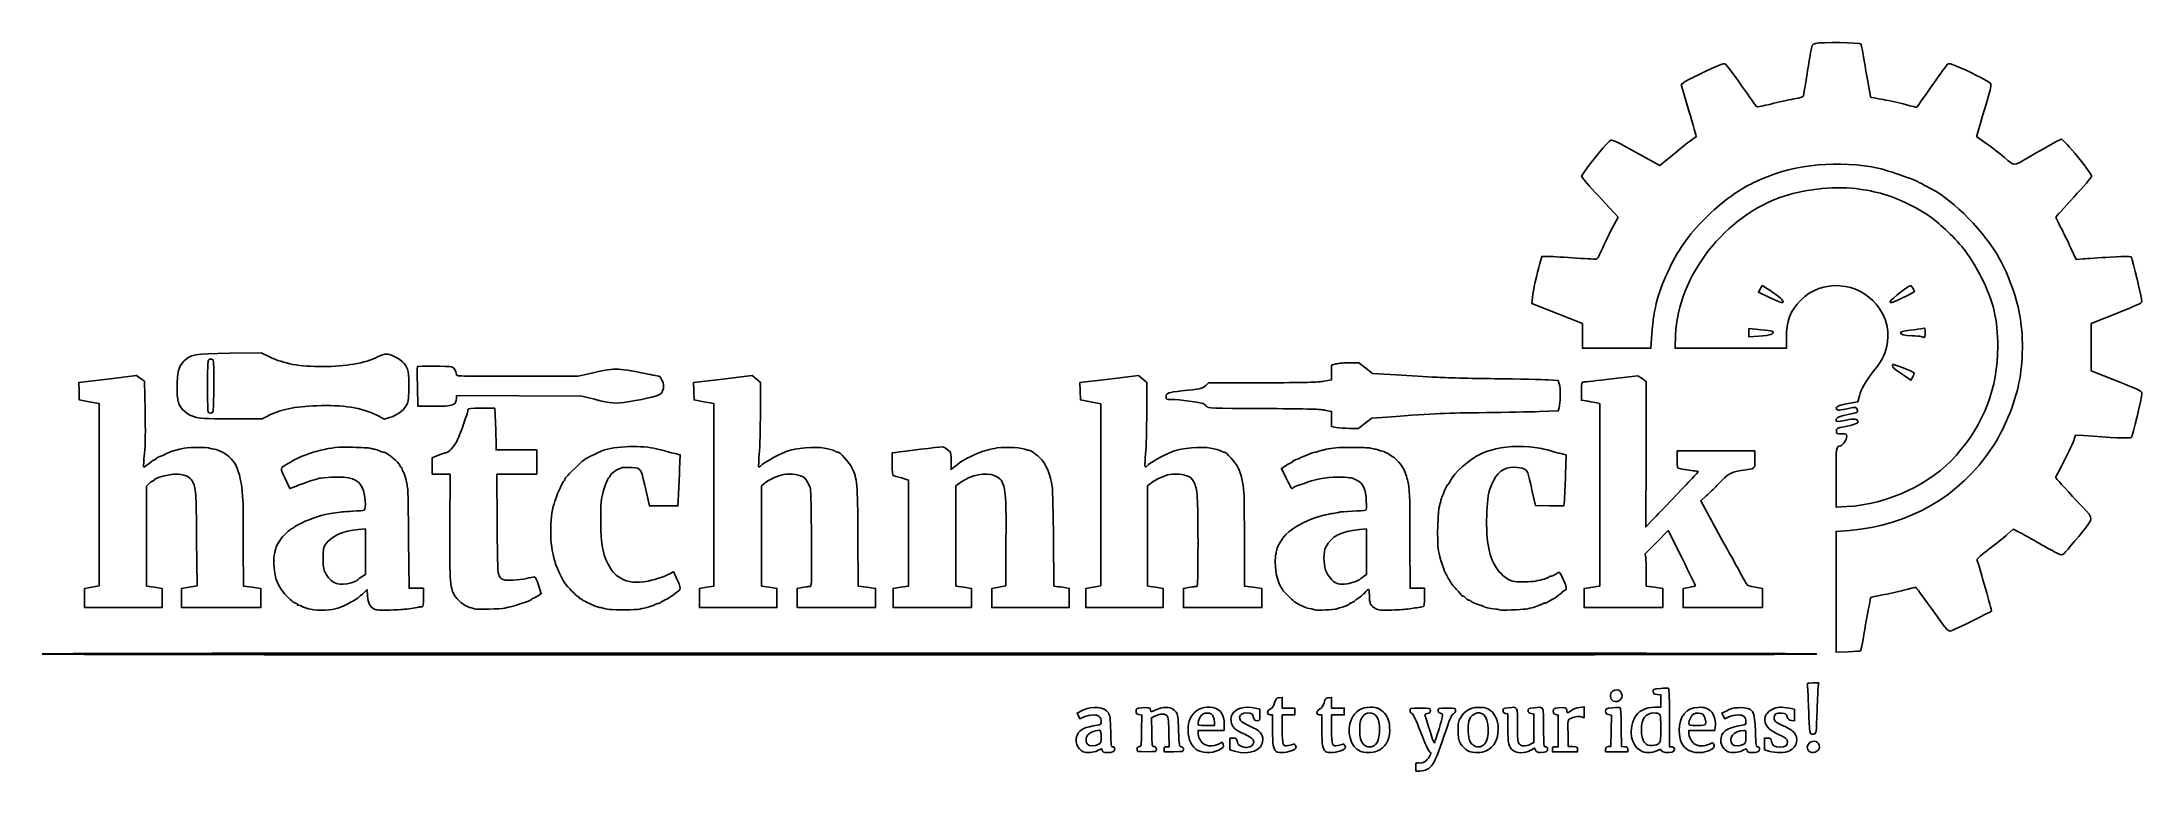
# Model space of a CAD drawing. Extents: x 1.8 to 46.9, y 1982.2 to 1997.9.
import ezdxf

# ---------------------------------------------------------------- set-up
doc = ezdxf.new("R2010")
doc.units = 0
doc.layers.add('Image', color=7, linetype='CONTINUOUS')

msp = doc.modelspace()

# ---------------------------------------------------------------- linework, layer by layer
at = {"layer": 'Image', "color": 7}
for points in [[(37.181544, 1996.385898), (37.016467, 1996.94719), (37.062817, 1996.98674)], [(43.399368, 1995.942894), (43.366923, 1995.833723), (43.568725, 1995.689333)], [(36.046846, 1995.489354), (36.556694, 1995.205887), (36.898328, 1995.486876)], [(34.913821, 1994.916423), (34.871626, 1994.975692), (34.947549, 1995.087141)], [(35.527512, 1993.845503), (35.658497, 1994.095305), (35.307259, 1994.47623)], [(33.979264, 1993.101308), (34.023964, 1993.25223), (34.130206, 1993.251784)], [(45.394303, 1993.431497), (45.508969, 1993.18404), (45.659777, 1993.196768)], [(36.386418, 1991.58169), (36.362231, 1991.274644), (35.627168, 1991.274644), (34.892107, 1991.274644), (34.891857, 1991.540056), (34.891607, 1991.805468), (34.34805, 1992.021871), (33.804492, 1992.238273), (33.817775, 1992.365346)], [(38.713597, 1992.548806), (38.678752, 1992.480333), (38.913904, 1992.368156)], [(38.613018, 1991.68307), (38.472495, 1991.696668), (38.472495, 1991.609575), (38.472495, 1991.522482), (38.685858, 1991.536777)], [(46.378261, 1992.023318), (45.83268, 1991.804025), (45.832015, 1991.297841), (45.831349, 1990.791659), (46.377789, 1990.573058)], [(39.277467, 1991.488011), (39.277467, 1991.274641), (38.081066, 1991.274641), (36.884666, 1991.274641), (36.896088, 1991.56087)], [(5.809906, 1991.165619), (6.485226, 1991.173674), (6.663378, 1991.089177)], [(29.339167, 1990.566357), (29.500499, 1990.597062), (29.500499, 1990.754612), (29.500499, 1990.912135), (29.594462, 1990.937275)], [(29.888798, 1990.962415), (30.089166, 1990.962415), (30.232957, 1990.846236), (30.376749, 1990.730057), (30.890987, 1990.70086)], [(2.68862, 1985.900993), (2.68862, 1986.106216), (2.844742, 1986.132923), (3.000864, 1986.159631), (3.000864, 1988.12181), (3.000864, 1990.08399), (2.787502, 1990.122749), (2.57414, 1990.161509), (2.568297, 1990.349501), (2.562447, 1990.537493), (3.182467, 1990.611435), (3.802487, 1990.685378), (3.888614, 1990.624283), (3.97474, 1990.563188), (3.988824, 1989.935326)], [(10.196579, 1990.025633), (9.854507, 1990.025633), (9.845188, 1990.447181)], [(11.991435, 1990.670937), (13.300647, 1990.670937), (13.557882, 1990.731785)], [(15.907214, 1985.900993), (15.907214, 1986.106303), (16.063336, 1986.131488), (16.219457, 1986.156673), (16.219457, 1988.120189), (16.219457, 1990.083716), (16.006095, 1990.123623), (15.792733, 1990.163531), (15.786958, 1990.350388), (15.781183, 1990.537245), (16.411379, 1990.611765), (17.041577, 1990.686285), (17.130523, 1990.6134), (17.219469, 1990.540515), (17.218926, 1989.903114)], [(24.213071, 1985.900181), (24.213071, 1986.104725), (24.374403, 1986.134365), (24.535732, 1986.164013), (24.535732, 1988.12082), (24.535732, 1990.077588), (24.317162, 1990.121118), (24.098592, 1990.164648), (24.092817, 1990.350963), (24.087042, 1990.537278), (24.717238, 1990.611798), (25.347431, 1990.686318), (25.43613, 1990.613628), (25.524829, 1990.540938), (25.524829, 1989.896506)], [(26.793227, 1990.472104), (26.85142, 1990.527867), (28.014631, 1990.531767)], [(34.157256, 1990.595545), (34.369661, 1990.583823), (34.394381, 1990.50925)], [(34.970097, 1990.140697), (34.871216, 1990.155179), (34.871216, 1990.350576)], [(35.526132, 1990.616346), (36.087358, 1990.684656), (36.177152, 1990.621364), (36.266945, 1990.558071), (36.26132, 1988.994681), (36.255695, 1987.431289), (36.401427, 1987.580928)], [(41.833428, 1990.67143), (41.957369, 1990.585619), (41.996257, 1990.661413)], [(5.449357, 1989.905071), (5.449518, 1989.905092)], [(13.648696, 1990.176429), (13.378067, 1990.242977), (12.030188, 1990.249652), (10.682308, 1990.256327), (10.682308, 1990.205132)], [(11.220126, 1989.983995), (11.508323, 1989.983995), (11.521875, 1989.687357)], [(29.599389, 1989.572347), (29.500507, 1989.592972), (29.500507, 1989.754738), (29.500507, 1989.916504), (29.349594, 1989.944434)], [(34.392956, 1989.995901), (34.370374, 1989.927838), (33.97023, 1989.912853)], [(35.199085, 1986.146627), (35.266742, 1986.15829), (35.266742, 1988.121423), (35.266742, 1990.08456), (35.167861, 1990.105387)], [(40.60675, 1990.083216), (40.813337, 1990.119314), (40.847349, 1990.249463)], [(6.622971, 1989.815179), (6.50849, 1989.755112), (5.842356, 1989.756237)], [(9.24759, 1989.782902), (9.140204, 1989.751424), (8.969255, 1989.835806)], [(30.688096, 1989.794953), (30.366554, 1989.77183), (30.222788, 1989.659348), (30.079024, 1989.546866), (29.888595, 1989.549341)], [(45.663728, 1989.394447), (45.496126, 1989.406642), (45.469471, 1989.315419)], [(10.541797, 1987.439167), (10.546822, 1988.568469), (10.354267, 1988.568472), (10.161713, 1988.568473), (10.161713, 1988.743203), (10.161713, 1988.917929), (10.297241, 1988.972184)], [(11.535435, 1989.239799), (11.535517, 1989.088877), (11.972666, 1989.088877), (12.409818, 1989.088877), (12.409818, 1988.828668), (12.409818, 1988.568458), (11.981688, 1988.568458), (11.553577, 1988.568458), (11.560177, 1987.512012)], [(15.383977, 1989.00724), (15.49564, 1988.979482), (15.48262, 1988.675085)], [(20.049739, 1988.784477), (20.049739, 1989.022694), (20.127811, 1989.034686)], [(34.482644, 1988.994521), (34.541564, 1988.979476), (34.529069, 1988.550208)], [(36.932241, 1988.881044), (36.932241, 1989.067997), (37.764909, 1989.067997), (38.597576, 1989.067997), (38.597576, 1988.882048)], [(21.319587, 1988.846344), (21.319587, 1988.669305), (21.376827, 1988.713644)], [(28.526364, 1988.478635), (28.422327, 1988.690599), (28.498624, 1988.741082)], [(40.580273, 1987.866973), (40.346076, 1987.85435), (40.346076, 1988.489872), (40.346001, 1988.489763)], [(4.07709, 1988.36438), (4.021153, 1988.306), (4.021153, 1987.23242), (4.021153, 1986.15884), (4.187692, 1986.132935), (4.35423, 1986.107023), (4.35423, 1985.901401), (4.35423, 1985.695778), (3.521567, 1985.695778), (2.688899, 1985.695778), (2.688899, 1985.901), (2.68862, 1985.900993)], [(7.241603, 1988.310731), (7.100601, 1988.256214), (7.000869, 1988.469589)], [(15.457105, 1988.12609), (15.44461, 1987.881493), (15.137864, 1987.881493), (14.831103, 1987.881493), (14.775385, 1988.136496)], [(17.297259, 1988.362924), (17.239786, 1988.311699), (17.239786, 1987.235219), (17.239786, 1986.158736), (17.406323, 1986.132823), (17.572864, 1986.106911), (17.572864, 1985.90129), (17.572864, 1985.695666), (16.740145, 1985.695666), (15.907478, 1985.695666), (15.907478, 1985.900982), (15.907214, 1985.900993)], [(20.070551, 1985.901306), (20.070551, 1986.106927), (20.23709, 1986.132839), (20.403629, 1986.158744), (20.403629, 1987.299081), (20.403629, 1988.439427), (20.252715, 1988.484097)], [(21.526058, 1988.390232), (21.423642, 1988.315059), (21.423642, 1987.236908), (21.423642, 1986.158758), (21.590181, 1986.132845), (21.75672, 1986.10694), (21.75672, 1985.90132), (21.75672, 1985.695696), (20.913643, 1985.695696), (20.070566, 1985.695696), (20.070551, 1985.901306)], [(25.602887, 1988.363011), (25.545415, 1988.311786), (25.545415, 1987.235305), (25.545415, 1986.158822), (25.711953, 1986.132917), (25.878492, 1986.107005), (25.878492, 1985.901383), (25.878492, 1985.695759), (25.04587, 1985.695759), (24.213203, 1985.695759), (24.213071, 1985.900181)], [(34.504349, 1988.000698), (34.492387, 1987.880458), (34.18765, 1987.886158), (33.882912, 1987.891858), (33.815547, 1988.193701)], [(37.553893, 1988.097207), (37.436543, 1987.9929), (37.914735, 1987.120119)], [(6.098755, 1987.003821), (6.102737, 1986.15737), (6.290083, 1986.13178), (6.47743, 1986.10619), (6.47743, 1985.900978), (6.47743, 1985.695767), (5.623965, 1985.695767), (4.77048, 1985.695767), (4.77048, 1985.90139), (4.77048, 1986.107011), (4.938427, 1986.133134), (5.106374, 1986.159264), (5.097866, 1987.160905)], [(8.636965, 1986.349182), (8.725456, 1986.409197), (8.725456, 1986.897671), (8.725456, 1987.386146), (8.574543, 1987.372226)], [(9.656179, 1987.158122), (9.664459, 1986.112084), (9.819358, 1986.112084), (9.974257, 1986.112084), (9.974257, 1985.914325)], [(19.316018, 1987.232487), (19.324501, 1986.156851), (19.510359, 1986.131449), (19.696217, 1986.106039), (19.696217, 1985.900827), (19.696217, 1985.695615), (18.853122, 1985.695615), (18.010048, 1985.695615), (18.010048, 1985.901828), (18.010048, 1986.10804), (18.119347, 1986.124915)], [(23.520044, 1987.160173), (23.529607, 1986.157875), (23.626766, 1986.1443)], [(30.182254, 1986.359135), (30.249911, 1986.406392), (30.249911, 1986.896284), (30.249911, 1987.386172), (30.098998, 1987.371577)], [(37.034232, 1986.761455), (36.738624, 1987.3531), (36.489574, 1987.103343), (36.240521, 1986.853588), (36.253279, 1986.760935)], [(40.346001, 1986.032592), (40.346001, 1987.333039), (40.632232, 1987.356506)], [(44.265684, 1987.32709), (44.157156, 1987.381855), (44.026305, 1987.264696)], [(23.791577, 1986.119047), (23.859234, 1986.107385), (23.859234, 1985.901536), (23.859234, 1985.695686), (23.026565, 1985.695686), (22.193898, 1985.695686), (22.193898, 1985.899724), (22.193898, 1986.103773), (22.344811, 1986.133915), (22.495724, 1986.164058), (22.499174, 1987.122891)], [(27.626196, 1987.097405), (27.627321, 1986.157279), (27.814667, 1986.131682), (28.002013, 1986.106084), (28.002013, 1985.900873), (28.002013, 1985.695662), (27.158751, 1985.695662), (26.315675, 1985.695662), (26.315675, 1985.901909), (26.315675, 1986.10812), (26.424973, 1986.125002)], [(31.185032, 1987.074899), (31.186757, 1986.112127), (31.342879, 1986.112127), (31.499001, 1986.112127), (31.499001, 1985.914371)], [(36.266036, 1986.413137), (36.266036, 1986.157991), (36.442965, 1986.131659), (36.619894, 1986.105326), (36.619894, 1985.90051), (36.619894, 1985.695694), (35.776755, 1985.695694), (34.933678, 1985.695694), (34.933664, 1985.901456)], [(8.771816, 1985.94482), (8.761991, 1986.081845), (8.660293, 1985.984846)], [(12.446109, 1986.180568), (12.508239, 1985.995346), (12.438511, 1985.949641)], [(34.933664, 1985.901456), (34.933664, 1986.10729), (35.032545, 1986.121112)], [(38.607408, 1986.131596), (38.764115, 1986.106328), (38.764115, 1985.901019), (38.764115, 1985.695709), (37.91046, 1985.695709), (37.056977, 1985.695709), (37.056977, 1985.900215), (37.056977, 1986.104706), (37.184585, 1986.128436)], [(40.607748, 1984.743431), (40.346208, 1984.732128), (40.346208, 1986.032605), (40.346001, 1986.032592)], [(7.543699, 1985.657976), (7.543878, 1985.657925)], [(11.072254, 1985.666406), (11.072431, 1985.666396)], [(13.97673, 1985.655361), (13.9766, 1985.655438)], [(29.142674, 1985.644456), (29.142498, 1985.64439)], [(33.120047, 1985.643016), (33.119858, 1985.643019)], [(39.847762, 1984.072145), (39.974891, 1984.072145), (39.963469, 1983.994074)], [(27.853511, 1983.531359), (27.960019, 1983.505844), (27.960019, 1983.383018)], [(28.374481, 1983.755986), (28.439003, 1983.762586), (28.439003, 1983.646775), (28.439003, 1983.530966), (28.574318, 1983.530966), (28.709633, 1983.530966), (28.709633, 1983.458096), (28.709633, 1983.385227), (28.574318, 1983.385227), (28.439003, 1983.385227), (28.439003, 1983.075523)], [(29.436133, 1983.755986), (29.500655, 1983.762586), (29.500655, 1983.646775), (29.500655, 1983.530966), (29.63597, 1983.530966), (29.771285, 1983.530966), (29.771285, 1983.458096), (29.771285, 1983.385227), (29.635969, 1983.385227), (29.500654, 1983.385227), (29.500654, 1983.075523)], [(34.830454, 1983.547076), (34.933666, 1983.556938), (34.933666, 1983.441236), (34.933666, 1983.325558), (34.872654, 1983.343101)], [(36.456381, 1983.551659), (36.578169, 1983.551659), (36.578169, 1983.685699), (36.578169, 1983.819737), (36.500098, 1983.826112)], [(39.345747, 1983.529008), (39.450848, 1983.506426), (39.450848, 1983.381926), (39.450848, 1983.257427), (39.385786, 1983.264027)], [(24.176672, 1983.344053), (24.08821, 1983.303898), (24.05719, 1983.363898), (24.026155, 1983.423898), (24.139253, 1983.479255)], [(25.415745, 1983.044275), (25.42137, 1983.379843), (25.358415, 1983.392338)], [(25.716535, 1983.364765), (25.627511, 1983.32434), (25.633286, 1983.016527)], [(27.189753, 1983.192569), (27.189753, 1983.052045), (26.908755, 1983.052045), (26.62773, 1983.052045), (26.62773, 1982.999351)], [(26.804731, 1983.156097), (26.981659, 1983.156097), (26.981689, 1983.230355)], [(28.230681, 1983.063844), (28.230681, 1983.385146), (28.178646, 1983.385146)], [(29.292334, 1983.063844), (29.292334, 1983.385146), (29.240299, 1983.385146)], [(33.28915, 1983.103048), (33.28915, 1983.405161), (33.237115, 1983.418188)], [(33.77763, 1982.7541), (33.851183, 1982.789178), (33.851183, 1983.09592), (33.851183, 1983.40266), (33.788738, 1983.416483)], [(34.30916, 1982.698274), (34.371605, 1982.698274), (34.371605, 1983.039491), (34.371605, 1983.380711), (34.31957, 1983.393731)], [(35.448871, 1982.702054), (35.506111, 1982.708654), (35.511886, 1983.045159), (35.517511, 1983.381666), (35.454556, 1983.395488)], [(35.729387, 1983.113797), (35.735012, 1982.708447), (35.802677, 1982.701847)], [(36.765422, 1983.321309), (36.765422, 1982.698036), (36.817457, 1982.698036)], [(37.74965, 1983.120965), (37.73849, 1983.052063), (37.460192, 1983.052063), (37.181888, 1983.052063), (37.181888, 1982.999338)], [(37.542308, 1983.184632), (37.542309, 1983.184831)], [(38.040569, 1983.344059), (37.952106, 1983.303904), (37.921071, 1983.363904), (37.890036, 1983.423904), (38.009538, 1983.482584)], [(39.776648, 1983.109374), (39.776812, 1983.109366)], [(26.107381, 1982.594125), (25.899201, 1982.594125), (25.899201, 1982.64616)], [(25.952699, 1982.698195), (26.006196, 1982.698195), (25.999596, 1983.022575)], [(26.626832, 1982.620186), (26.627014, 1982.620101)], [(27.069004, 1982.757519), (27.144364, 1982.795949), (27.166151, 1982.747926)], [(27.413636, 1982.606567), (27.314754, 1982.636972), (27.314754, 1982.761228), (27.314754, 1982.885487), (27.385546, 1982.885487)], [(33.403992, 1982.618619), (33.403923, 1982.618417)], [(33.883857, 1982.628031), (33.864455, 1982.672251), (33.771496, 1982.622819)], [(34.787942, 1982.64498), (34.787942, 1982.594093), (34.517324, 1982.594093), (34.246708, 1982.594093), (34.246715, 1982.646239)], [(34.584404, 1982.993784), (34.590179, 1982.708595), (34.68906, 1982.70222)], [(35.870335, 1982.644607), (35.870335, 1982.593877), (35.63093, 1982.593877), (35.391525, 1982.593877), (35.391631, 1982.644814)], [(36.140438, 1982.616611), (36.140433, 1982.616842)], [(37.180254, 1982.621516), (37.180229, 1982.621625)], [(38.904446, 1982.606587), (38.805565, 1982.636991), (38.805565, 1982.761251), (38.805565, 1982.88551), (38.876095, 1982.88551)], [(28.309826, 1982.597468), (28.30969, 1982.597492)], [(29.371493, 1982.597468), (29.371342, 1982.597492)], [(30.112978, 1982.602613), (30.112983, 1982.602817)], [(31.396798, 1982.177736), (31.31148, 1982.177736), (31.311561, 1982.270906)], [(39.75606, 1982.611465), (39.755951, 1982.611462)]]:
    msp.add_lwpolyline(points, dxfattribs=at)
for points in [[(39.2102, 1992.271707)], [(41.790134, 1992.366693)], [(38.94607, 1991.568442)], [(42.261187, 1991.608094)], [(42.028431, 1990.743685)], [(5.050586, 1989.797209)], [(29.59929, 1989.572411)], [(29.97095, 1986.239222)], [(8.422565, 1986.227084)], [(1.772686, 1984.696571)], [(35.555921, 1983.684092)], [(24.484722, 1982.750728)], [(25.316379, 1982.644821)], [(30.446481, 1982.747201)], [(32.778283, 1982.747568)], [(36.537413, 1982.771794)], [(38.348609, 1982.750745)], [(24.161057, 1982.593123)], [(27.4136, 1982.606554)], [(32.446082, 1982.60797)], [(38.023279, 1982.593423)], [(38.904409, 1982.606493)]]:
    msp.add_lwpolyline(points, close=True, dxfattribs=at)
for points in [[(39.711273, 1997.103313), (39.740298, 1997.292225), (39.779088, 1997.528725), (39.797478, 1997.628869)], [(39.797478, 1997.628869), (39.830846, 1997.810664), (39.831018, 1997.810985), (39.906405, 1997.833477)], [(39.906405, 1997.833477), (40.012063, 1997.865004), (40.862668, 1997.851256), (40.883376, 1997.817666)], [(40.883376, 1997.817666), (40.891656, 1997.804113), (40.939634, 1997.543845), (40.989831, 1997.239278)], [(37.062817, 1996.98674), (37.088332, 1997.008505), (37.221595, 1997.079912), (37.358975, 1997.145448)], [(37.358975, 1997.145448), (37.878402, 1997.393221), (37.919698, 1997.409967), (37.963091, 1997.390457)], [(37.963091, 1997.390457), (37.985673, 1997.380279), (38.144804, 1997.170117), (38.316542, 1996.923455)], [(39.649031, 1996.716875), (39.654356, 1996.740499), (39.682241, 1996.914401), (39.711273, 1997.103313)], [(40.989831, 1997.239278), (41.040029, 1996.934711), (41.086694, 1996.682053), (41.09355, 1996.677818)], [(42.404054, 1996.919274), (42.578299, 1997.167257), (42.732584, 1997.379856), (42.746874, 1997.391716)], [(42.746874, 1997.391716), (42.765481, 1997.407129), (42.820164, 1997.393801), (42.93863, 1997.345027)], [(42.93863, 1997.345027), (43.165811, 1997.251487), (43.616951, 1997.024602), (43.660403, 1996.982038)], [(38.316542, 1996.923455), (38.48829, 1996.676793), (38.635111, 1996.47104), (38.642838, 1996.466227)], [(38.944681, 1996.529752), (39.102956, 1996.569504), (39.324066, 1996.618201), (39.436015, 1996.637969)], [(39.436015, 1996.637969), (39.609303, 1996.668569), (39.640953, 1996.680302), (39.649031, 1996.716875)], [(41.09355, 1996.677818), (41.10045, 1996.673588), (41.218421, 1996.650245), (41.355808, 1996.625959)], [(41.355808, 1996.625959), (41.493196, 1996.601671), (41.711368, 1996.552769), (41.840644, 1996.517285)], [(42.081457, 1996.460584), (42.084607, 1996.464897), (42.229793, 1996.671292), (42.404054, 1996.919274)], [(43.660403, 1996.982038), (43.697813, 1996.945395), (43.700401, 1996.95573), (43.399368, 1995.942894)], [(37.342397, 1995.823847), (37.344722, 1995.824264), (37.272347, 1996.077187), (37.181544, 1996.385898)], [(38.642838, 1996.466227), (38.650533, 1996.461412), (38.786391, 1996.49001), (38.944681, 1996.529752)], [(41.840644, 1996.517285), (41.969926, 1996.481802), (42.078295, 1996.456287), (42.081457, 1996.460584)], [(34.947549, 1995.087141), (35.101013, 1995.31245), (35.440644, 1995.718899), (35.505995, 1995.755471)], [(35.505995, 1995.755471), (35.527512, 1995.767588), (35.690843, 1995.687284), (36.046846, 1995.489354)], [(36.898328, 1995.486876), (37.181322, 1995.719634), (37.31131, 1995.818272), (37.342397, 1995.823847)], [(44.457913, 1995.366051), (45.016805, 1995.689153), (45.164352, 1995.771029), (45.187731, 1995.771029)], [(45.187731, 1995.771029), (45.251166, 1995.771029), (45.841809, 1995.047078), (45.841809, 1994.969333)], [(41.116002, 1995.175907), (40.228321, 1995.325334), (39.331801, 1995.206645), (38.579681, 1994.840122)], [(43.568725, 1995.689333), (43.679725, 1995.60992), (43.858214, 1995.469979), (43.965381, 1995.378354)], [(43.965381, 1995.378354), (44.189878, 1995.186424), (44.148954, 1995.187445), (44.457913, 1995.366051)], [(35.307259, 1994.47623), (35.114069, 1994.685737), (34.937031, 1994.883825), (34.913821, 1994.916423)], [(38.579681, 1994.840122), (38.228147, 1994.668813), (37.928163, 1994.45352), (37.601021, 1994.137758)], [(42.218313, 1994.798895), (42.054564, 1994.906366), (41.412337, 1995.126023), (41.116002, 1995.175907)], [(45.841809, 1994.969333), (45.841809, 1994.955807), (45.66852, 1994.755785), (45.456699, 1994.524818)], [(36.896088, 1991.56087), (36.946713, 1992.832312), (37.963499, 1994.133296), (39.232394, 1994.550169)], [(39.232394, 1994.550169), (39.706584, 1994.705956), (40.394979, 1994.769489), (40.853244, 1994.699762)], [(40.853244, 1994.699762), (41.288122, 1994.633589), (41.596349, 1994.535195), (41.974228, 1994.341906)], [(42.406856, 1994.695687), (42.332422, 1994.733231), (42.247571, 1994.779674), (42.218313, 1994.798895)], [(43.86187, 1993.200191), (43.554281, 1993.758785), (42.870118, 1994.461982), (42.406856, 1994.695687)], [(45.456699, 1994.524818), (45.244879, 1994.293853), (45.07159, 1994.10018), (45.07159, 1994.094437)], [(37.601021, 1994.137758), (37.222556, 1993.772458), (36.982314, 1993.443854), (36.763374, 1992.99202)], [(41.974228, 1994.341906), (42.292832, 1994.178934), (42.52795, 1994.005513), (42.802454, 1993.73101)], [(45.07159, 1994.094437), (45.07159, 1994.088699), (45.118405, 1993.99286), (45.1756, 1993.881473)], [(35.308622, 1993.39274), (35.356959, 1993.504369), (35.45547, 1993.708113), (35.527512, 1993.845503)], [(42.802454, 1993.73101), (43.096226, 1993.437236), (43.278419, 1993.184558), (43.468494, 1992.807291)], [(45.1756, 1993.881473), (45.23281, 1993.770086), (45.331217, 1993.567598), (45.394303, 1993.431497)], [(33.817775, 1992.365346), (33.832917, 1992.511517), (33.913997, 1992.880887), (33.979264, 1993.101308)], [(34.130206, 1993.251784), (34.188639, 1993.251538), (34.437863, 1993.237702), (34.684021, 1993.221004)], [(34.684021, 1993.221004), (34.930174, 1993.204318), (35.151636, 1993.190465), (35.17615, 1993.190223)], [(35.17615, 1993.190223), (35.212765, 1993.189859), (35.236398, 1993.225978), (35.308622, 1993.39274)], [(44.290756, 1992.017104), (44.216522, 1992.405828), (44.057152, 1992.84555), (43.86187, 1993.200191)], [(45.659777, 1993.196768), (45.742719, 1993.203758), (46.005695, 1993.220788), (46.244173, 1993.234623)], [(46.244173, 1993.234623), (46.608758, 1993.255751), (46.680566, 1993.255218), (46.695391, 1993.231233)], [(46.695391, 1993.231233), (46.723981, 1993.184972), (46.924512, 1992.346512), (46.924061, 1992.275204)], [(36.763374, 1992.99202), (36.517273, 1992.484111), (36.432695, 1992.167719), (36.386418, 1991.58169)], [(38.754487, 1992.62426), (38.751037, 1992.62045), (38.732699, 1992.586465), (38.713597, 1992.548806)], [(39.148974, 1992.354344), (39.064366, 1992.428639), (38.763424, 1992.634542), (38.754487, 1992.62426)], [(40.430977, 1992.620592), (40.110322, 1992.644643), (39.812062, 1992.534803), (39.587032, 1992.309775)], [(41.450608, 1991.410139), (41.534556, 1992.013359), (41.062987, 1992.573171), (40.430977, 1992.620592)], [(41.957227, 1992.624489), (41.939422, 1992.648116), (41.51171, 1992.318479), (41.51171, 1992.28114)], [(42.032145, 1992.49737), (42.032145, 1992.510841), (41.993445, 1992.576475), (41.957227, 1992.624489)], [(43.468494, 1992.807291), (43.728175, 1992.291844), (43.82398, 1991.88648), (43.823509, 1991.304977)], [(38.913904, 1992.368156), (39.159182, 1992.251149), (39.191079, 1992.240763), (39.2102, 1992.271707)], [(39.210197, 1992.271707), (39.216572, 1992.281989), (39.188942, 1992.319189), (39.148974, 1992.354344)], [(39.587032, 1992.309775), (39.363225, 1992.085961), (39.277591, 1991.858655), (39.277467, 1991.488011)], [(41.51171, 1992.28114), (41.51171, 1992.238638), (41.528712, 1992.243858), (41.790134, 1992.366693)], [(41.790161, 1992.366692), (41.92327, 1992.429234), (42.032145, 1992.488034), (42.032145, 1992.49737)], [(46.924061, 1992.275204), (46.923854, 1992.252082), (46.765148, 1992.178828), (46.378261, 1992.023318)], [(38.992924, 1991.614873), (38.992924, 1991.643995), (38.965609, 1991.6489), (38.613018, 1991.68307)], [(41.941347, 1991.662078), (41.781158, 1991.644483), (41.730296, 1991.631598), (41.730296, 1991.608618)], [(42.206766, 1991.698903), (42.176879, 1991.691403), (42.05742, 1991.674828), (41.941347, 1991.662078)], [(42.261134, 1991.60807), (42.261134, 1991.710316), (42.259934, 1991.712259), (42.206766, 1991.698903)], [(44.279596, 1990.528662), (44.372023, 1990.985407), (44.376351, 1991.567805), (44.290756, 1992.017104)], [(38.685858, 1991.536777), (38.803208, 1991.544644), (38.920319, 1991.558887), (38.94607, 1991.568442)], [(38.946079, 1991.568463), (38.971849, 1991.57801), (38.992924, 1991.59889), (38.992924, 1991.614873)], [(41.147195, 1990.77504), (41.362843, 1991.049403), (41.415844, 1991.160333), (41.450608, 1991.410139)], [(41.730296, 1991.608618), (41.730296, 1991.568628), (41.802581, 1991.550283), (41.98009, 1991.545228)], [(41.98009, 1991.545228), (42.060242, 1991.542903), (42.149234, 1991.533588), (42.177855, 1991.524423)], [(42.177855, 1991.524423), (42.206475, 1991.515251), (42.236932, 1991.506829), (42.245512, 1991.505689)], [(42.245512, 1991.505689), (42.253994, 1991.504564), (42.261187, 1991.550628), (42.261187, 1991.608094)], [(43.823509, 1991.304977), (43.822783, 1990.419157), (43.530972, 1989.655992), (42.930787, 1988.970343)], [(4.677929, 1990.431568), (4.679676, 1990.765554), (4.709711, 1990.88208), (4.823315, 1990.995691)], [(4.823315, 1990.995691), (4.974307, 1991.146701), (5.030139, 1991.156316), (5.809906, 1991.165619)], [(5.366394, 1991.033476), (5.335914, 1991.021784), (5.332246, 1990.960576), (5.332246, 1990.464014)], [(5.434052, 1991.035951), (5.415715, 1991.041801), (5.385182, 1991.040751), (5.366394, 1991.033476)], [(5.466259, 1990.477776), (5.467406, 1990.963388), (5.463754, 1991.026501), (5.434052, 1991.035951)], [(6.663378, 1991.089177), (6.976066, 1990.940884), (7.312606, 1990.879237), (7.809519, 1990.879237)], [(7.809519, 1990.879237), (8.286744, 1990.879237), (8.731047, 1990.957872), (8.98338, 1991.086992)], [(8.98338, 1991.086992), (9.050828, 1991.121499), (9.138492, 1991.149737), (9.17822, 1991.149737)], [(9.17822, 1991.149737), (9.270273, 1991.149737), (9.478211, 1991.039806), (9.557972, 1990.94896)], [(9.557972, 1990.94896), (9.647579, 1990.846911), (9.666898, 1990.744113), (9.658873, 1990.411993)], [(9.845188, 1990.447181), (9.840163, 1990.679028), (9.839863, 1990.873403), (9.844522, 1990.879127)], [(9.844522, 1990.879127), (9.858082, 1990.8955), (10.519944, 1990.891277), (10.579779, 1990.874402)], [(10.579779, 1990.874402), (10.634889, 1990.858885), (10.682223, 1990.783655), (10.682223, 1990.711595)], [(13.557882, 1990.731785), (14.093491, 1990.858473), (14.105404, 1990.858467), (14.739511, 1990.731179)], [(29.594462, 1990.937275), (29.646152, 1990.95109), (29.778593, 1990.962415), (29.888798, 1990.962415)], [(40.847349, 1990.249463), (40.884902, 1990.393168), (40.985136, 1990.56886), (41.147195, 1990.77504)], [(41.569794, 1990.924576), (41.542127, 1990.896916), (41.568819, 1990.852036), (41.642282, 1990.802511)], [(42.028453, 1990.743686), (41.995131, 1990.775831), (41.583414, 1990.938195), (41.569794, 1990.924576)], [(41.642282, 1990.802511), (41.679242, 1990.777604), (41.765239, 1990.718623), (41.833428, 1990.67143)], [(4.71468, 1990.083108), (4.68505, 1990.159928), (4.676892, 1990.237063), (4.677929, 1990.431568)], [(5.332246, 1990.464014), (5.332246, 1990.158019), (5.338359, 1989.901415), (5.346064, 1989.893784)], [(5.449518, 1989.905092), (5.458026, 1989.91893), (5.465728, 1990.17664), (5.466259, 1990.477776)], [(9.658873, 1990.411993), (9.652498, 1990.1516), (9.646378, 1990.110035), (9.60359, 1990.035224)], [(10.682223, 1990.711595), (10.682223, 1990.671695), (10.706673, 1990.670937), (11.991435, 1990.670937)], [(15.090252, 1990.307779), (15.04016, 1990.250786), (14.828658, 1990.195506), (14.369145, 1990.119279)], [(14.739511, 1990.731179), (14.904456, 1990.69806), (15.042756, 1990.670977), (15.046865, 1990.670977)], [(15.046865, 1990.670977), (15.051065, 1990.670977), (15.072912, 1990.640535), (15.095577, 1990.603327)], [(15.095577, 1990.603327), (15.152704, 1990.509609), (15.15026, 1990.376162), (15.090252, 1990.307779)], [(25.940854, 1990.221881), (25.940854, 1990.312285), (25.983341, 1990.329373), (26.277121, 1990.357103)], [(26.277121, 1990.357103), (26.662512, 1990.393478), (26.725904, 1990.407601), (26.793227, 1990.472104)], [(28.014631, 1990.531767), (28.940527, 1990.534767), (29.210752, 1990.541922), (29.339167, 1990.566357)], [(30.890987, 1990.70086), (31.173815, 1990.68481), (31.555102, 1990.662445), (31.73829, 1990.65118)], [(31.73829, 1990.65118), (31.921464, 1990.639908), (32.492893, 1990.625425), (33.008107, 1990.618983)], [(33.008107, 1990.618983), (33.52332, 1990.612608), (34.040434, 1990.602003), (34.157256, 1990.595545)], [(34.394381, 1990.50925), (34.424569, 1990.41778), (34.423691, 1990.088841), (34.392956, 1989.995901)], [(34.871216, 1990.350576), (34.871216, 1990.539024), (34.872941, 1990.546008), (34.918068, 1990.547001)], [(34.918068, 1990.547001), (34.943853, 1990.54757), (35.217457, 1990.578771), (35.526132, 1990.616346)], [(41.996257, 1990.661413), (42.017512, 1990.703106), (42.032129, 1990.740125), (42.028431, 1990.743685)], [(43.704241, 1989.137452), (43.951193, 1989.504347), (44.188347, 1990.077775), (44.279596, 1990.528662)], [(46.377789, 1990.573058), (46.917525, 1990.35714), (46.924224, 1990.353713), (46.924224, 1990.293778)], [(46.924224, 1990.293778), (46.924224, 1990.220923), (46.717586, 1989.378039), (46.693059, 1989.350857)], [(3.988824, 1989.935326), (3.999454, 1989.468627), (3.995732, 1989.231326), (3.97474, 1989.010829)], [(5.050577, 1989.797212), (4.889167, 1989.848405), (4.764195, 1989.954774), (4.71468, 1990.083108)], [(5.346064, 1989.893784), (5.368917, 1989.871036), (5.432642, 1989.878026), (5.449357, 1989.905071)], [(7.684622, 1990.039282), (7.207684, 1990.021267), (6.886597, 1989.953484), (6.622971, 1989.815179)], [(8.969255, 1989.835806), (8.649309, 1989.993762), (8.231445, 1990.059945), (7.684622, 1990.039282)], [(9.60359, 1990.035224), (9.545173, 1989.93336), (9.393097, 1989.825553), (9.24759, 1989.782902)], [(10.682308, 1990.205132), (10.682308, 1990.048388), (10.620741, 1990.025633), (10.196579, 1990.025633)], [(10.829277, 1989.619706), (10.915029, 1989.865963), (10.927174, 1989.906622), (10.930337, 1989.957978)], [(10.930337, 1989.957978), (10.931537, 1989.977463), (11.004295, 1989.983995), (11.220126, 1989.983995)], [(14.369145, 1990.119279), (14.114089, 1990.076964), (14.024143, 1990.084104), (13.648696, 1990.176429)], [(17.218926, 1989.903114), (17.218629, 1989.552545), (17.208029, 1989.145809), (17.195541, 1988.999259)], [(25.524829, 1989.896506), (25.524829, 1989.542069), (25.514734, 1989.140496), (25.502239, 1989.004121)], [(26.057142, 1990.171331), (25.947869, 1990.171331), (25.940854, 1990.174331), (25.940854, 1990.221881)], [(26.739518, 1990.083972), (26.688203, 1990.111436), (26.22034, 1990.171331), (26.057142, 1990.171331)], [(26.814301, 1990.021654), (26.796758, 1990.043359), (26.763016, 1990.071417), (26.739518, 1990.083972)], [(28.02253, 1989.977269), (26.896146, 1989.981994), (26.84503, 1989.983869), (26.814301, 1990.021654)], [(29.349594, 1989.944434), (29.23708, 1989.965262), (28.899419, 1989.973617), (28.02253, 1989.977269)], [(32.820688, 1989.889813), (31.912511, 1989.880048), (31.803456, 1989.875173), (30.688096, 1989.794953)], [(33.97023, 1989.912853), (33.750146, 1989.904573), (33.232858, 1989.894246), (32.820688, 1989.889813)], [(35.167861, 1990.105387), (35.113486, 1990.116847), (35.024495, 1990.132747), (34.970097, 1990.140697)], [(40.355148, 1989.965184), (40.326686, 1990.011226), (40.405023, 1990.047978), (40.60675, 1990.083216)], [(40.345962, 1989.731668), (40.345962, 1989.781228), (40.425256, 1989.8146), (40.644884, 1989.857491)], [(40.611667, 1989.977191), (40.436518, 1989.936226), (40.374814, 1989.933331), (40.355148, 1989.965184)], [(40.807384, 1989.932079), (40.794627, 1990.007893), (40.768639, 1990.013906), (40.611667, 1989.977191)], [(40.644884, 1989.857491), (40.794043, 1989.886614), (40.813496, 1989.895546), (40.807384, 1989.932079)], [(5.842356, 1989.756237), (5.245747, 1989.757212), (5.16311, 1989.761562), (5.050586, 1989.797209)], [(10.688887, 1989.265823), (10.718242, 1989.323063), (10.781411, 1989.482315), (10.829277, 1989.619706)], [(11.521875, 1989.687357), (11.5293, 1989.524206), (11.535435, 1989.322806), (11.535435, 1989.239799)], [(29.888595, 1989.549341), (29.783867, 1989.550766), (29.653682, 1989.561086), (29.59929, 1989.572411)], [(40.570724, 1989.728068), (40.355476, 1989.683459), (40.345962, 1989.683601), (40.345962, 1989.731668)], [(40.356395, 1989.494093), (40.356395, 1989.555105), (40.35857, 1989.556305), (40.519958, 1989.583226)], [(40.465694, 1989.433133), (40.358175, 1989.432308), (40.356395, 1989.433341), (40.356395, 1989.494093)], [(40.574993, 1989.378968), (40.574993, 1989.431618), (40.570118, 1989.43398), (40.465694, 1989.433133)], [(40.519958, 1989.583226), (40.71036, 1989.614981), (40.831906, 1989.660597), (40.820148, 1989.695879)], [(40.820148, 1989.695879), (40.799943, 1989.756853), (40.744255, 1989.764023), (40.570724, 1989.728068)], [(46.693059, 1989.350857), (46.677916, 1989.33396), (46.240561, 1989.352432), (45.663728, 1989.394447)], [(3.97474, 1989.010829), (3.959062, 1988.847678), (3.952418, 1988.71419), (3.960125, 1988.71419)], [(4.275928, 1988.934365), (4.301705, 1988.94245), (4.379195, 1988.975382), (4.448393, 1989.007407)], [(4.448393, 1989.007407), (4.517592, 1989.03944), (4.597313, 1989.07058), (4.625508, 1989.076617)], [(4.625508, 1989.076617), (4.65373, 1989.082617), (4.718145, 1989.097632), (4.768635, 1989.109917)], [(4.768635, 1989.109917), (4.90589, 1989.143284), (5.20542, 1989.153094), (5.34483, 1989.128787)], [(5.34483, 1989.128787), (5.473501, 1989.106362), (5.526755, 1989.094917), (5.535498, 1989.087882)], [(5.535498, 1989.087882), (5.53843, 1989.085632), (5.547721, 1989.081657), (5.556226, 1989.079212)], [(5.556226, 1989.079212), (5.675569, 1989.0452), (5.83911, 1988.920897), (5.909026, 1988.811055)], [(7.208173, 1988.878347), (7.284068, 1988.923609), (7.578802, 1989.037529), (7.66779, 1989.055999)], [(7.66779, 1989.055999), (7.6941, 1989.061474), (7.739063, 1989.072131), (7.767682, 1989.079699)], [(7.767682, 1989.079699), (7.985136, 1989.137186), (8.152642, 1989.152996), (8.454631, 1989.144574)], [(8.454631, 1989.144574), (8.632092, 1989.139699), (8.800709, 1989.129829), (8.829332, 1989.122801)], [(8.829332, 1989.122801), (8.857952, 1989.115826), (8.900627, 1989.106174), (8.924147, 1989.101441)], [(8.924147, 1989.101441), (8.947532, 1989.096716), (9.00153, 1989.078371), (9.043836, 1989.060694)], [(9.043836, 1989.060694), (9.086144, 1989.043031), (9.120768, 1989.033521), (9.120768, 1989.039596)], [(9.120768, 1989.039596), (9.120768, 1989.045746), (9.155898, 1989.029704), (9.198843, 1989.004129)], [(9.198843, 1989.004129), (9.297591, 1988.945291), (9.474664, 1988.776359), (9.474664, 1988.740977)], [(10.297241, 1988.972184), (10.371783, 1989.002027), (10.444486, 1989.026432), (10.458784, 1989.026432)], [(10.458784, 1989.026432), (10.506161, 1989.026432), (10.634649, 1989.160101), (10.688887, 1989.265823)], [(13.233472, 1988.695268), (13.407983, 1988.869218), (13.428817, 1988.884467), (13.617405, 1988.976287)], [(13.617405, 1988.976287), (13.680382, 1989.006947), (13.747377, 1989.03964), (13.766272, 1989.04894)], [(13.766272, 1989.04894), (13.986862, 1989.157394), (14.608264, 1989.196114), (14.928844, 1989.121382)], [(14.928844, 1989.121382), (14.957464, 1989.114707), (15.008995, 1989.10435), (15.043323, 1989.098372)], [(15.043323, 1989.098372), (15.077681, 1989.092372), (15.138569, 1989.07651), (15.178639, 1989.063047)], [(15.178639, 1989.063047), (15.218719, 1989.0496), (15.256177, 1989.03778), (15.261896, 1989.036797)], [(15.261896, 1989.036797), (15.267671, 1989.035822), (15.322564, 1989.022502), (15.383977, 1989.00724)], [(17.195541, 1988.999259), (17.182784, 1988.85271), (17.177204, 1988.728145), (17.183046, 1988.722448)], [(17.221904, 1988.739563), (17.307951, 1988.822515), (17.527573, 1988.94526), (17.791635, 1989.057979)], [(17.791635, 1989.057979), (17.952328, 1989.126574), (18.401217, 1989.164707), (18.593078, 1989.126064)], [(18.593078, 1989.126064), (18.633158, 1989.117979), (18.692545, 1989.105971), (18.725045, 1989.099326)], [(18.725045, 1989.099326), (18.757565, 1989.092726), (18.805138, 1989.073526), (18.830782, 1989.056711)], [(18.830782, 1989.056711), (18.856297, 1989.039926), (18.882817, 1989.031571), (18.889402, 1989.038164)], [(18.889402, 1989.038164), (18.91305, 1989.061811), (19.137125, 1988.809562), (19.187985, 1988.702032)], [(20.127811, 1989.034686), (20.289591, 1989.059534), (21.071264, 1989.151256), (21.121239, 1989.151256)], [(21.121239, 1989.151256), (21.168887, 1989.151256), (21.212127, 1989.125629), (21.290674, 1989.050891)], [(21.290674, 1989.050891), (21.310872, 1989.031631), (21.319587, 1988.970305), (21.319587, 1988.846344)], [(21.376827, 1988.713644), (21.58995, 1988.878692), (21.61958, 1988.896), (21.892039, 1989.014601)], [(21.892039, 1989.014601), (22.010613, 1989.066216), (22.166232, 1989.108811), (22.309919, 1989.128968)], [(22.309919, 1989.128968), (22.521661, 1989.158668), (22.854356, 1989.136243), (22.948485, 1989.085994)], [(22.948485, 1989.085994), (22.96842, 1989.075291), (22.984928, 1989.071774), (22.984928, 1989.078209)], [(22.984928, 1989.078209), (22.984928, 1989.105553), (23.126806, 1989.013161), (23.220823, 1988.924596)], [(25.502239, 1989.004121), (25.476994, 1988.728143), (25.480189, 1988.693637), (25.525894, 1988.737781)], [(25.525894, 1988.737781), (25.613401, 1988.82233), (25.831166, 1988.944337), (26.097425, 1989.057994)], [(26.097425, 1989.057994), (26.258118, 1989.126589), (26.707008, 1989.164722), (26.898868, 1989.126079)], [(26.898868, 1989.126079), (26.938948, 1989.117994), (26.998335, 1989.105986), (27.030835, 1989.099341)], [(27.030835, 1989.099341), (27.063363, 1989.092741), (27.110927, 1989.073541), (27.136572, 1989.056726)], [(27.136572, 1989.056726), (27.162357, 1989.039941), (27.188607, 1989.031586), (27.195222, 1989.038186)], [(27.195222, 1989.038186), (27.21887, 1989.061834), (27.442945, 1988.809552), (27.493863, 1988.701927)], [(28.840025, 1988.921606), (28.983497, 1988.989391), (29.146795, 1989.050546), (29.146795, 1989.036485)], [(29.146795, 1989.036485), (29.146795, 1989.03161), (29.172572, 1989.03746), (29.204035, 1989.049662)], [(29.204035, 1989.049662), (29.23552, 1989.061827), (29.27767, 1989.07565), (29.297712, 1989.080367)], [(29.297712, 1989.080367), (29.317647, 1989.085092), (29.355222, 1989.093972), (29.380969, 1989.100137)], [(29.380969, 1989.100137), (29.518436, 1989.133054), (29.624493, 1989.140952), (29.927406, 1989.140832)], [(29.927406, 1989.140832), (30.110581, 1989.140832), (30.293261, 1989.133932), (30.333334, 1989.125614)], [(30.333334, 1989.125614), (30.373414, 1989.117334), (30.427297, 1989.106197), (30.453102, 1989.100894)], [(30.453102, 1989.100894), (30.478887, 1989.095569), (30.507664, 1989.08657), (30.517017, 1989.080787)], [(30.517017, 1989.080787), (30.526279, 1989.075087), (30.560419, 1989.065502), (30.592702, 1989.05963)], [(30.592702, 1989.05963), (30.62496, 1989.053855), (30.68988, 1989.02285), (30.736973, 1988.990892)], [(30.736973, 1988.990892), (30.784043, 1988.958935), (30.833194, 1988.92811), (30.846164, 1988.92238)], [(32.047021, 1988.413436), (32.135987, 1988.600006), (32.454676, 1988.880833), (32.716842, 1989.003679)], [(32.716842, 1989.003679), (32.774082, 1989.030499), (32.830285, 1989.054146), (32.841739, 1989.056201)], [(32.841739, 1989.056201), (32.853161, 1989.058226), (32.895341, 1989.070826), (32.935416, 1989.084086)], [(32.935416, 1989.084086), (33.178887, 1989.164741), (33.549272, 1989.186514), (33.872167, 1989.139144)], [(33.872167, 1989.139144), (34.001713, 1989.120146), (34.137082, 1989.092599), (34.194828, 1989.073496)], [(34.194828, 1989.073496), (34.21768, 1989.065906), (34.24348, 1989.058084), (34.252068, 1989.056081)], [(34.252068, 1989.056081), (34.26055, 1989.054056), (34.270143, 1989.050606), (34.27279, 1989.048296)], [(34.27279, 1989.048296), (34.277815, 1989.044171), (34.299798, 1989.038359), (34.382089, 1989.019234)], [(34.382089, 1989.019234), (34.404941, 1989.013909), (34.450226, 1989.002794), (34.482644, 1988.994521)], [(40.346001, 1988.489763), (40.346001, 1989.156307), (40.34623, 1989.157943), (40.43896, 1989.175146)], [(40.43896, 1989.175146), (40.492405, 1989.185053), (40.574993, 1989.308829), (40.574993, 1989.378968)], [(42.930787, 1988.970343), (42.393794, 1988.35688), (41.450136, 1987.913913), (40.580273, 1987.866973)], [(40.632232, 1987.356506), (41.92791, 1987.462714), (42.992337, 1988.079797), (43.704241, 1989.137452)], [(45.469471, 1989.315419), (45.454846, 1989.265252), (45.359297, 1989.062098), (45.257199, 1988.863984)], [(3.960125, 1988.71419), (3.967835, 1988.71419), (4.021032, 1988.751668), (4.078538, 1988.797458)], [(4.078538, 1988.797458), (4.136044, 1988.843253), (4.193497, 1988.880725), (4.206146, 1988.880725)], [(4.648051, 1988.568472), (4.516325, 1988.568472), (4.187663, 1988.478668), (4.187663, 1988.442665)], [(4.206146, 1988.880725), (4.218901, 1988.880725), (4.229265, 1988.8895), (4.229265, 1988.90015)], [(4.229265, 1988.90015), (4.229265, 1988.910837), (4.250258, 1988.926212), (4.275928, 1988.934365)], [(5.005069, 1988.416865), (4.957715, 1988.50723), (4.813498, 1988.568472), (4.648051, 1988.568472)], [(5.909026, 1988.811055), (5.992574, 1988.679802), (6.055449, 1988.451143), (6.078807, 1988.193747)], [(7.000869, 1988.469589), (6.890776, 1988.705176), (6.889686, 1988.696444), (7.039429, 1988.780804)], [(7.039429, 1988.780804), (7.090768, 1988.809731), (7.166718, 1988.853621), (7.208173, 1988.878347)], [(8.000047, 1988.499001), (7.877993, 1988.491726), (7.759393, 1988.481804), (7.736486, 1988.476914)], [(8.665171, 1988.26664), (8.583083, 1988.456343), (8.394023, 1988.522398), (8.000047, 1988.499001)], [(9.474664, 1988.740977), (9.474664, 1988.726232), (9.483927, 1988.714172), (9.495386, 1988.714172)], [(9.495386, 1988.714172), (9.506816, 1988.714172), (9.516109, 1988.695992), (9.516109, 1988.67377)], [(9.516109, 1988.67377), (9.516109, 1988.651548), (9.525184, 1988.627735), (9.536306, 1988.620843)], [(9.536306, 1988.620843), (9.555446, 1988.608963), (9.597454, 1988.481149), (9.611539, 1988.39151)], [(13.013706, 1988.446157), (13.013706, 1988.472962), (13.037623, 1988.500044), (13.233472, 1988.695268)], [(13.973755, 1988.505982), (13.931635, 1988.505982), (13.813169, 1988.141979), (13.794248, 1987.954339)], [(13.992092, 1988.535247), (13.992092, 1988.519152), (13.983812, 1988.505982), (13.973755, 1988.505982)], [(14.257274, 1988.706051), (14.169313, 1988.689544), (13.992092, 1988.575396), (13.992092, 1988.535247)], [(14.464098, 1988.708751), (14.389848, 1988.714676), (14.296788, 1988.713476), (14.257274, 1988.706051)], [(14.775385, 1988.136496), (14.64985, 1988.710909), (14.659575, 1988.693059), (14.464098, 1988.708751)], [(15.48262, 1988.675085), (15.47542, 1988.507666), (15.464013, 1988.260619), (15.457105, 1988.12609)], [(17.183046, 1988.722448), (17.188671, 1988.716748), (17.206169, 1988.724473), (17.221904, 1988.739563)], [(17.614468, 1988.532196), (17.461748, 1988.470509), (17.352715, 1988.412324), (17.297259, 1988.362924)], [(18.083796, 1988.530471), (17.963044, 1988.577901), (17.729815, 1988.578741), (17.614468, 1988.532196)], [(18.234948, 1988.393186), (18.194665, 1988.473969), (18.169526, 1988.496797), (18.083796, 1988.530471)], [(19.187985, 1988.702032), (19.300818, 1988.463551), (19.30677, 1988.395193), (19.316018, 1987.232487)], [(20.075786, 1988.537512), (20.056916, 1988.543812), (20.049739, 1988.612452), (20.049739, 1988.784477)], [(20.252715, 1988.484097), (20.169694, 1988.508659), (20.090083, 1988.532697), (20.075786, 1988.537512)], [(22.258921, 1988.531911), (22.070113, 1988.616362), (21.749731, 1988.554419), (21.526058, 1988.390232)], [(22.465214, 1988.242632), (22.422727, 1988.425388), (22.387912, 1988.474222), (22.258921, 1988.531911)], [(23.220823, 1988.924596), (23.363898, 1988.789815), (23.453372, 1988.575945), (23.496127, 1988.266556)], [(25.920097, 1988.532284), (25.767377, 1988.470597), (25.658344, 1988.412413), (25.602887, 1988.363011)], [(26.389422, 1988.530559), (26.26867, 1988.577989), (26.035444, 1988.578829), (25.920097, 1988.532284)], [(26.538103, 1988.398226), (26.500498, 1988.473656), (26.47379, 1988.497423), (26.389422, 1988.530559)], [(27.493863, 1988.701927), (27.552543, 1988.577889), (27.599361, 1988.373017), (27.614774, 1988.172838)], [(28.498624, 1988.741082), (28.540579, 1988.768839), (28.595861, 1988.798217), (28.621476, 1988.806339)], [(28.621476, 1988.806339), (28.646991, 1988.814424), (28.668043, 1988.829852), (28.668043, 1988.840524)], [(28.668043, 1988.840524), (28.668043, 1988.851212), (28.677306, 1988.859949), (28.688766, 1988.859949)], [(28.688766, 1988.859949), (28.700188, 1988.859949), (28.768247, 1988.887692), (28.840025, 1988.921606)], [(29.713504, 1988.501136), (29.494907, 1988.511688), (29.176585, 1988.466681), (28.998426, 1988.400031)], [(30.04946, 1988.431769), (29.933757, 1988.490298), (29.932482, 1988.490568), (29.713504, 1988.501136)], [(30.846164, 1988.92238), (30.873329, 1988.910417), (31.012624, 1988.74664), (31.04143, 1988.692836)], [(31.04143, 1988.692836), (31.064552, 1988.649719), (31.123917, 1988.477438), (31.137197, 1988.415058)], [(33.433148, 1988.714116), (33.19672, 1988.714116), (33.04431, 1988.600836), (32.9466, 1988.352455)], [(33.634605, 1988.680591), (33.592927, 1988.700354), (33.510292, 1988.714116), (33.433148, 1988.714116)], [(33.815547, 1988.193701), (33.71547, 1988.642215), (33.715443, 1988.642233), (33.634605, 1988.680591)], [(34.529069, 1988.550208), (34.522169, 1988.314109), (34.510994, 1988.06683), (34.504349, 1988.000698)], [(36.979086, 1988.684484), (36.934709, 1988.693559), (36.932241, 1988.703886), (36.932241, 1988.881044)], [(37.27534, 1988.640271), (37.157299, 1988.654064), (37.047442, 1988.670474), (36.979086, 1988.684484)], [(37.250945, 1988.470772), (37.328908, 1988.54982), (37.389635, 1988.617561), (37.385861, 1988.621319)], [(37.385861, 1988.621319), (37.382111, 1988.625069), (37.332363, 1988.633596), (37.27534, 1988.640271)], [(38.307304, 1988.641472), (38.066862, 1988.604325), (38.061787, 1988.601175), (37.785723, 1988.318678)], [(38.597576, 1988.882048), (38.597576, 1988.666948), (38.626308, 1988.690761), (38.307304, 1988.641472)], [(45.257199, 1988.863984), (45.155102, 1988.665868), (45.07158, 1988.500482), (45.07158, 1988.496458)], [(45.07158, 1988.496458), (45.07158, 1988.477806), (45.248403, 1988.280321), (45.533339, 1987.980781)], [(4.160346, 1988.42276), (4.145199, 1988.42276), (4.107837, 1988.396473), (4.07709, 1988.36438)], [(4.187663, 1988.442665), (4.187663, 1988.431708), (4.17544, 1988.42276), (4.160346, 1988.42276)], [(5.097866, 1987.160905), (5.089091, 1988.179319), (5.082453, 1988.269074), (5.005069, 1988.416865)], [(6.078807, 1988.193747), (6.090766, 1988.062081), (6.099269, 1987.930936), (6.097675, 1987.902313)], [(7.736486, 1988.476914), (7.671567, 1988.463047), (7.397347, 1988.370948), (7.241603, 1988.310731)], [(8.702138, 1987.789613), (8.747663, 1987.804658), (8.722065, 1988.135167), (8.665171, 1988.26664)], [(9.611539, 1988.39151), (9.615289, 1988.368605), (9.624829, 1988.317088), (9.633056, 1988.277019)], [(9.633056, 1988.277019), (9.641336, 1988.236947), (9.651664, 1987.733443), (9.656179, 1987.158122)], [(12.801278, 1987.985584), (12.812438, 1988.014204), (12.823861, 1988.046994), (12.826523, 1988.058439)], [(12.826523, 1988.058439), (12.847246, 1988.142092), (12.97345, 1988.409782), (12.996703, 1988.419262)], [(12.996703, 1988.419262), (13.005966, 1988.423162), (13.013706, 1988.435184), (13.013706, 1988.446157)], [(18.2962, 1988.25017), (18.289, 1988.275542), (18.261513, 1988.339894), (18.234948, 1988.393186)], [(18.316923, 1987.178825), (18.312723, 1987.742696), (18.30337, 1988.2248), (18.2962, 1988.25017)], [(22.499174, 1987.122891), (22.502324, 1987.979801), (22.498635, 1988.098848), (22.465214, 1988.242632)], [(23.496127, 1988.266556), (23.504107, 1988.209301), (23.514734, 1987.711436), (23.520044, 1987.160173)], [(26.627709, 1987.095646), (26.627502, 1988.082298), (26.616549, 1988.24074), (26.538103, 1988.398226)], [(27.614774, 1988.172838), (27.620549, 1988.098416), (27.625664, 1987.614475), (27.626196, 1987.097405)], [(28.638293, 1988.258499), (28.634093, 1988.263074), (28.583573, 1988.362055), (28.526364, 1988.478635)], [(28.672711, 1988.271834), (28.658101, 1988.260006), (28.642636, 1988.253999), (28.638293, 1988.258499)], [(28.792903, 1988.325766), (28.741371, 1988.307931), (28.687299, 1988.283653), (28.672711, 1988.271834)], [(28.998426, 1988.400031), (28.936904, 1988.377021), (28.844403, 1988.343601), (28.792903, 1988.325766)], [(30.246505, 1987.993287), (30.235615, 1988.239613), (30.178765, 1988.366358), (30.04946, 1988.431769)], [(31.137197, 1988.415058), (31.180592, 1988.211525), (31.183037, 1988.142895), (31.185032, 1987.074899)], [(31.845241, 1987.980294), (31.850866, 1988.011321), (31.867561, 1988.06503), (31.882606, 1988.099646)], [(31.882606, 1988.099646), (31.897494, 1988.134258), (31.926481, 1988.202393), (31.946948, 1988.25105)], [(31.946948, 1988.25105), (31.967416, 1988.299718), (31.990366, 1988.339523), (31.997963, 1988.339523)], [(31.997963, 1988.339523), (32.005658, 1988.339523), (32.027618, 1988.372786), (32.047021, 1988.413436)], [(32.882476, 1988.168675), (32.845801, 1987.978255), (32.830208, 1987.757867), (32.833448, 1987.475523)], [(32.9466, 1988.352455), (32.915648, 1988.273763), (32.886781, 1988.191058), (32.882476, 1988.168675)], [(36.828167, 1988.028811), (36.98272, 1988.192844), (37.172982, 1988.391727), (37.250945, 1988.470772)], [(37.785723, 1988.318678), (37.722746, 1988.254239), (37.618441, 1988.154576), (37.553893, 1988.097207)], [(6.097675, 1987.902313), (6.096062, 1987.873693), (6.09655, 1987.46937), (6.098755, 1987.003821)], [(7.351399, 1987.51293), (7.563114, 1987.616143), (7.821343, 1987.699025), (8.017533, 1987.726733)], [(8.017533, 1987.726733), (8.206952, 1987.753493), (8.240302, 1987.756658), (8.454682, 1987.768253)], [(8.454682, 1987.768253), (8.574902, 1987.774778), (8.686247, 1987.784378), (8.702138, 1987.789613)], [(12.776828, 1986.762562), (12.678319, 1987.167605), (12.688838, 1987.695656), (12.801278, 1987.985584)], [(13.794248, 1987.954339), (13.790798, 1987.919997), (13.786553, 1987.737326), (13.784985, 1987.548415)], [(28.518986, 1987.267448), (28.64917, 1987.416192), (29.072345, 1987.631375), (29.334204, 1987.681994)], [(29.334204, 1987.681994), (29.362824, 1987.687469), (29.409673, 1987.697587), (29.438295, 1987.704344)], [(29.438295, 1987.704344), (29.466915, 1987.711019), (29.527289, 1987.721504), (29.572439, 1987.727489)], [(29.572439, 1987.727489), (29.617612, 1987.733489), (29.661139, 1987.742429), (29.669164, 1987.747394)], [(29.669164, 1987.747394), (29.677151, 1987.752269), (29.799509, 1987.761764), (29.940933, 1987.768304)], [(29.940933, 1987.768304), (30.082359, 1987.774829), (30.210899, 1987.784384), (30.22657, 1987.789514)], [(30.22657, 1987.789514), (30.24889, 1987.796789), (30.253202, 1987.841504), (30.246505, 1987.993287)], [(31.798141, 1986.913578), (31.762846, 1987.133474), (31.781934, 1987.83611), (31.825306, 1987.907919)], [(31.825306, 1987.907919), (31.830631, 1987.916694), (31.839399, 1987.949266), (31.845241, 1987.980294)], [(36.401427, 1987.580928), (36.481579, 1987.663229), (36.673605, 1987.864776), (36.828167, 1988.028811)], [(45.533339, 1987.980781), (45.882553, 1987.613655), (45.872492, 1987.638972), (45.74245, 1987.454777)], [(6.799062, 1986.967593), (6.812878, 1987.030601), (6.902301, 1987.174139), (6.972802, 1987.246629)], [(6.972802, 1987.246629), (7.06031, 1987.33659), (7.140722, 1987.402754), (7.162566, 1987.402754)], [(7.162566, 1987.402754), (7.172927, 1987.402754), (7.18462, 1987.410449), (7.188341, 1987.419794)], [(7.188341, 1987.419794), (7.192031, 1987.429154), (7.265538, 1987.471064), (7.351399, 1987.51293)], [(8.574543, 1987.372226), (8.237601, 1987.341116), (8.002738, 1987.238637), (7.882387, 1987.070223)], [(10.664835, 1985.923714), (10.542515, 1986.104842), (10.536136, 1986.183253), (10.541797, 1987.439167)], [(11.560177, 1987.512012), (11.566327, 1986.535468), (11.569739, 1986.449737), (11.605079, 1986.378493)], [(13.784985, 1987.548415), (13.78041, 1987.055312), (13.838663, 1986.780654), (14.000234, 1986.531906)], [(18.29752, 1986.151202), (18.31984, 1986.153227), (18.323305, 1986.344442), (18.316923, 1987.178825)], [(28.32186, 1986.937153), (28.341533, 1987.025783), (28.414287, 1987.147841), (28.518986, 1987.267448)], [(30.098998, 1987.371577), (29.693706, 1987.332427), (29.499636, 1987.231522), (29.373732, 1986.99449)], [(32.833448, 1987.475523), (32.839223, 1986.961218), (32.934164, 1986.639827), (33.143502, 1986.424865)], [(44.026305, 1987.264696), (43.95435, 1987.200256), (43.776777, 1987.058524), (43.631741, 1986.949732)], [(44.657939, 1987.109506), (44.501896, 1987.199052), (44.325379, 1987.296967), (44.265684, 1987.32709)], [(45.74245, 1987.454777), (45.658128, 1987.335332), (45.303621, 1986.910386), (45.241063, 1986.853772)], [(6.801452, 1986.320858), (6.753217, 1986.53954), (6.744024, 1986.750788), (6.777268, 1986.877129)], [(6.777268, 1986.877129), (6.783913, 1986.902877), (6.794008, 1986.943594), (6.799062, 1986.967593)], [(7.882387, 1987.070223), (7.82196, 1986.985644), (7.819943, 1986.975361), (7.819943, 1986.75044)], [(7.819943, 1986.75044), (7.819943, 1986.525936), (7.822268, 1986.514055), (7.887892, 1986.400527)], [(13.038183, 1986.19455), (12.948872, 1986.30423), (12.82041, 1986.583415), (12.776828, 1986.762562)], [(26.601932, 1986.15129), (26.622399, 1986.153165), (26.627979, 1986.357148), (26.627709, 1987.095646)], [(28.287855, 1986.663762), (28.287105, 1986.732462), (28.292055, 1986.812082), (28.299278, 1986.840705)], [(28.299278, 1986.840705), (28.306178, 1986.869325), (28.31628, 1986.912735), (28.32186, 1986.937153)], [(29.373732, 1986.99449), (29.323077, 1986.899126), (29.322342, 1986.643826), (29.372307, 1986.501672)], [(31.974751, 1986.382753), (31.929203, 1986.453028), (31.818815, 1986.784819), (31.798141, 1986.913578)], [(36.253279, 1986.760935), (36.260179, 1986.70998), (36.266036, 1986.553469), (36.266036, 1986.413137)], [(37.321016, 1986.160986), (37.325891, 1986.165861), (37.196808, 1986.436048), (37.034232, 1986.761455)], [(37.914735, 1987.120119), (38.177737, 1986.640088), (38.405927, 1986.226981), (38.421816, 1986.202103)], [(43.631741, 1986.949732), (43.486701, 1986.840942), (43.37145, 1986.741454), (43.375621, 1986.728648)], [(43.375621, 1986.728648), (43.438763, 1986.535014), (43.698037, 1985.626725), (43.691909, 1985.620597)], [(45.070406, 1986.881259), (44.999591, 1986.917244), (44.813994, 1987.019954), (44.657939, 1987.109506)], [(45.241063, 1986.853772), (45.200293, 1986.816872), (45.195643, 1986.817615), (45.070406, 1986.881259)], [(7.022573, 1985.952436), (6.938307, 1986.033051), (6.822285, 1986.226339), (6.801452, 1986.320858)], [(7.887892, 1986.400527), (7.996979, 1986.211849), (8.178359, 1986.153006), (8.422565, 1986.227084)], [(8.42254, 1986.227071), (8.479195, 1986.244268), (8.530723, 1986.265253), (8.53702, 1986.273743)], [(8.53702, 1986.273743), (8.543395, 1986.282225), (8.588305, 1986.31617), (8.636965, 1986.349182)], [(11.605079, 1986.378493), (11.638702, 1986.310888), (11.655329, 1986.299613), (11.740394, 1986.286678)], [(11.740394, 1986.286678), (11.828462, 1986.273276), (12.113727, 1986.298768), (12.243297, 1986.331588)], [(12.243297, 1986.331588), (12.393891, 1986.369741), (12.37893, 1986.380886), (12.446109, 1986.180568)], [(14.000234, 1986.531906), (14.068927, 1986.426162), (14.111977, 1986.385461), (14.21798, 1986.326019)], [(14.21798, 1986.326019), (14.383349, 1986.233298), (14.544927, 1986.216862), (14.806967, 1986.266109)], [(14.806967, 1986.266109), (14.981213, 1986.298862), (15.256753, 1986.397755), (15.320697, 1986.450512)], [(15.320697, 1986.450512), (15.339829, 1986.466374), (15.354897, 1986.468317), (15.359472, 1986.455537)], [(15.359472, 1986.455537), (15.363372, 1986.444077), (15.398877, 1986.365013), (15.437948, 1986.27981)], [(15.437948, 1986.27981), (15.49125, 1986.163574), (15.503963, 1986.115504), (15.488873, 1986.087256)], [(28.443632, 1986.080895), (28.338478, 1986.245876), (28.290512, 1986.425311), (28.287855, 1986.663762)], [(29.372307, 1986.501672), (29.414074, 1986.382802), (29.524947, 1986.249736), (29.607725, 1986.219115)], [(29.607725, 1986.219115), (29.698957, 1986.185365), (29.848166, 1986.19363), (29.97095, 1986.239222)], [(29.97094, 1986.239218), (30.038523, 1986.264297), (30.098469, 1986.290922), (30.104182, 1986.298355)], [(30.104182, 1986.298355), (30.109957, 1986.30578), (30.145027, 1986.33314), (30.182254, 1986.359135)], [(32.074191, 1986.217942), (32.057451, 1986.251369), (32.024099, 1986.306621), (31.974751, 1986.382753)], [(33.143502, 1986.424865), (33.231542, 1986.33446), (33.306667, 1986.286926), (33.403714, 1986.26024)], [(33.403714, 1986.26024), (33.459814, 1986.244835), (33.804524, 1986.247355), (33.882497, 1986.26384)], [(33.882497, 1986.26384), (34.037609, 1986.296487), (34.132584, 1986.324027), (34.155373, 1986.342947)], [(34.155373, 1986.342947), (34.168933, 1986.354234), (34.202016, 1986.367682), (34.228821, 1986.372849)], [(34.228821, 1986.372849), (34.255641, 1986.378024), (34.302568, 1986.400719), (34.333123, 1986.423317)], [(34.333123, 1986.423317), (34.400518, 1986.473139), (34.407605, 1986.466524), (34.494719, 1986.272352)], [(34.494719, 1986.272352), (34.550422, 1986.148201), (34.560284, 1986.070645), (34.520504, 1986.070359)], [(7.224561, 1985.790098), (7.17968, 1985.804363), (7.165197, 1985.815973), (7.022573, 1985.952436)], [(7.268251, 1985.75334), (7.268251, 1985.76594), (7.248588, 1985.782463), (7.224561, 1985.790098)], [(8.35161, 1985.777587), (8.289825, 1985.744077), (8.210024, 1985.70972), (8.132003, 1985.683041)], [(8.491017, 1985.852197), (8.45384, 1985.832592), (8.391125, 1985.799015), (8.35161, 1985.777587)], [(8.660293, 1985.984846), (8.60435, 1985.931498), (8.528194, 1985.871808), (8.491017, 1985.852197)], [(8.915075, 1985.663341), (8.824353, 1985.710254), (8.782738, 1985.791992), (8.771816, 1985.94482)], [(9.974257, 1985.914325), (9.974257, 1985.753575), (9.968482, 1985.716081), (9.943035, 1985.713966)], [(11.009881, 1985.686241), (10.894922, 1985.707076), (10.738369, 1985.814838), (10.664835, 1985.923714)], [(12.31058, 1985.879629), (12.2864, 1985.855322), (12.210928, 1985.824159), (12.03513, 1985.765729)], [(12.351852, 1985.903936), (12.34259, 1985.903936), (12.323982, 1985.892986), (12.31058, 1985.879629)], [(12.438511, 1985.949641), (12.400156, 1985.924501), (12.361159, 1985.903936), (12.351852, 1985.903936)], [(13.30439, 1985.924732), (13.281005, 1985.924732), (13.148852, 1986.058634), (13.038183, 1986.19455)], [(13.325907, 1985.90392), (13.325907, 1985.91538), (13.316045, 1985.924732), (13.30439, 1985.924732)], [(13.357129, 1985.883107), (13.339857, 1985.883107), (13.325907, 1985.892475), (13.325907, 1985.90392)], [(13.388352, 1985.867215), (13.388352, 1985.87599), (13.374259, 1985.883107), (13.357129, 1985.883107)], [(13.49765, 1985.802385), (13.437545, 1985.829295), (13.388352, 1985.858463), (13.388352, 1985.867215)], [(13.649467, 1985.73382), (13.626082, 1985.744635), (13.55776, 1985.775483), (13.49765, 1985.802385)], [(15.014659, 1985.77899), (14.994986, 1985.77899), (14.970019, 1985.771205), (14.959144, 1985.761687)], [(15.057341, 1985.794612), (15.053591, 1985.78604), (15.034219, 1985.77899), (15.014659, 1985.77899)], [(15.171689, 1985.859742), (15.112612, 1985.832502), (15.061142, 1985.803207), (15.057341, 1985.794612)], [(15.359036, 1985.979039), (15.315056, 1985.940654), (15.230764, 1985.886978), (15.171689, 1985.859742)], [(15.453848, 1986.049217), (15.445568, 1986.048988), (15.40299, 1986.017417), (15.359036, 1985.979039)], [(15.488873, 1986.087256), (15.477713, 1986.066549), (15.462038, 1986.049434), (15.453848, 1986.049217)], [(18.119347, 1986.124915), (18.179452, 1986.134177), (18.237999, 1986.143365), (18.249453, 1986.145277)], [(18.249453, 1986.145277), (18.260883, 1986.147152), (18.282543, 1986.149852), (18.29752, 1986.151202)], [(23.626766, 1986.1443), (23.680195, 1986.1368), (23.754374, 1986.12549), (23.791577, 1986.119047)], [(26.424973, 1986.125002), (26.485085, 1986.134265), (26.543627, 1986.143452), (26.555079, 1986.145365)], [(26.555079, 1986.145365), (26.566509, 1986.14724), (26.587607, 1986.14994), (26.601932, 1986.15129)], [(28.700175, 1985.820686), (28.636238, 1985.869181), (28.473128, 1986.034601), (28.443632, 1986.080895)], [(28.922945, 1985.704968), (28.888183, 1985.71384), (28.738707, 1985.791478), (28.700175, 1985.820686)], [(29.896115, 1985.784313), (29.896115, 1985.766966), (29.742199, 1985.699872), (29.671061, 1985.686179)], [(29.925927, 1985.799936), (29.90945, 1985.799936), (29.89613, 1985.792961), (29.896115, 1985.784313)], [(29.983167, 1985.826943), (29.968025, 1985.812086), (29.942277, 1985.799936), (29.925927, 1985.799936)], [(30.104344, 1985.918807), (30.052812, 1985.883137), (29.998287, 1985.841801), (29.983167, 1985.826943)], [(30.237373, 1986.037516), (30.215855, 1986.007898), (30.15587, 1985.954485), (30.104344, 1985.918807)], [(30.294613, 1986.091366), (30.28475, 1986.091366), (30.259003, 1986.067133), (30.237373, 1986.037516)], [(30.312418, 1985.957037), (30.312418, 1986.03092), (30.30443, 1986.091366), (30.294613, 1986.091366)], [(30.440982, 1985.673168), (30.341542, 1985.723898), (30.312418, 1985.78817), (30.312418, 1985.957037)], [(31.499001, 1985.914371), (31.499001, 1985.770893), (31.491801, 1985.716175), (31.472954, 1985.715018)], [(32.189097, 1986.082633), (32.134039, 1986.140825), (32.082323, 1986.201712), (32.074191, 1986.217942)], [(32.289625, 1985.961216), (32.289397, 1985.969789), (32.244153, 1986.024441), (32.189097, 1986.082633)], [(32.315943, 1985.945241), (32.301588, 1985.94545), (32.289625, 1985.952666), (32.289625, 1985.961216)], [(32.390913, 1985.893281), (32.363995, 1985.921669), (32.330238, 1985.945054), (32.315943, 1985.945241)], [(32.456785, 1985.852144), (32.447523, 1985.846444), (32.417823, 1985.864901), (32.390913, 1985.893281)], [(32.480703, 1985.846819), (32.476953, 1985.855496), (32.466093, 1985.857851), (32.456785, 1985.852144)], [(32.716678, 1985.737998), (32.638952, 1985.755571), (32.490906, 1985.82383), (32.480703, 1985.846819)], [(34.080382, 1985.7914), (34.080382, 1985.798675), (34.056997, 1985.789225), (34.028347, 1985.770535)], [(34.305836, 1985.904971), (34.170575, 1985.823785), (34.080382, 1985.77835), (34.080382, 1985.7914)], [(34.441151, 1986.008424), (34.404881, 1985.974412), (34.343972, 1985.927858), (34.305836, 1985.904971)], [(34.520504, 1986.070359), (34.513079, 1986.070359), (34.477432, 1986.042444), (34.441151, 1986.008424)], [(35.032545, 1986.121112), (35.086913, 1986.128702), (35.16188, 1986.140192), (35.199085, 1986.146627)], [(37.184585, 1986.128436), (37.25477, 1986.141478), (37.316179, 1986.156141), (37.321016, 1986.160986)], [(38.421816, 1986.202103), (38.444136, 1986.167078), (38.486076, 1986.151163), (38.607408, 1986.131596)], [(41.095157, 1985.910722), (41.086382, 1985.901257), (41.035787, 1985.64124), (40.982934, 1985.332889)], [(41.337617, 1985.966087), (41.213118, 1985.945094), (41.104006, 1985.920172), (41.095157, 1985.910722)], [(41.803364, 1986.068554), (41.67169, 1986.033191), (41.462113, 1985.987081), (41.337617, 1985.966087)], [(42.056268, 1986.132881), (42.048843, 1986.132862), (41.935038, 1986.103916), (41.803364, 1986.068554)], [(42.37766, 1985.700966), (42.20833, 1985.938538), (42.063702, 1986.132898), (42.056268, 1986.132881)], [(7.281275, 1985.743448), (7.274097, 1985.736248), (7.268251, 1985.740748), (7.268251, 1985.75334)], [(7.376915, 1985.714273), (7.331476, 1985.73747), (7.288423, 1985.750588), (7.281275, 1985.743448)], [(7.543878, 1985.657925), (7.497477, 1985.66571), (7.422356, 1985.69109), (7.376915, 1985.714273)], [(8.132003, 1985.683041), (7.994084, 1985.635897), (7.739381, 1985.625044), (7.543699, 1985.657976)], [(9.260665, 1985.642244), (9.035929, 1985.634969), (8.961071, 1985.639544), (8.915075, 1985.663341)], [(9.620398, 1985.662306), (9.580325, 1985.656381), (9.418436, 1985.647336), (9.260665, 1985.642244)], [(9.89622, 1985.707291), (9.87948, 1985.702716), (9.738052, 1985.679751), (9.620398, 1985.662306)], [(9.943035, 1985.713966), (9.925762, 1985.712541), (9.904792, 1985.709541), (9.89622, 1985.707291)], [(11.072431, 1985.666396), (11.066656, 1985.672096), (11.038576, 1985.681036), (11.009881, 1985.686241)], [(11.722882, 1985.682561), (11.65953, 1985.666054), (11.08683, 1985.651827), (11.072254, 1985.666406)], [(11.81656, 1985.705286), (11.793708, 1985.700261), (11.751513, 1985.690009), (11.722882, 1985.682561)], [(12.03513, 1985.765729), (11.944863, 1985.735729), (11.906034, 1985.724996), (11.81656, 1985.705286)], [(13.722337, 1985.70823), (13.705597, 1985.71153), (13.672852, 1985.723005), (13.649467, 1985.73382)], [(13.810061, 1985.68633), (13.778508, 1985.695105), (13.739028, 1985.704968), (13.722337, 1985.70823)], [(13.9766, 1985.655438), (13.91657, 1985.66362), (13.84163, 1985.677555), (13.810061, 1985.68633)], [(14.627119, 1985.662861), (14.527094, 1985.644051), (14.095894, 1985.639086), (13.97673, 1985.655361)], [(14.959144, 1985.761687), (14.938692, 1985.743695), (14.735631, 1985.68329), (14.627119, 1985.662861)], [(28.943668, 1985.696785), (28.940668, 1985.699035), (28.931443, 1985.702785), (28.922945, 1985.704968)], [(29.073296, 1985.664378), (28.992138, 1985.681088), (28.950072, 1985.691618), (28.943668, 1985.696785)], [(29.142498, 1985.64439), (29.138598, 1985.64829), (29.10739, 1985.65735), (29.073296, 1985.664378)], [(29.601783, 1985.662764), (29.577866, 1985.647966), (29.155988, 1985.631136), (29.142674, 1985.644456)], [(29.671061, 1985.686179), (29.646078, 1985.681304), (29.614773, 1985.670819), (29.601783, 1985.662764)], [(30.795967, 1985.642044), (30.553002, 1985.634064), (30.51021, 1985.637844), (30.440982, 1985.673168)], [(31.14062, 1985.662151), (31.103023, 1985.656001), (30.947906, 1985.647009), (30.795967, 1985.642044)], [(31.296742, 1985.686728), (31.248487, 1985.679303), (31.178222, 1985.668233), (31.14062, 1985.662151)], [(31.415714, 1985.706836), (31.398441, 1985.703236), (31.344996, 1985.694138), (31.296742, 1985.686728)], [(31.472954, 1985.715018), (31.458599, 1985.714193), (31.432874, 1985.710443), (31.415714, 1985.706836)], [(32.773145, 1985.714208), (32.75348, 1985.724708), (32.72813, 1985.735418), (32.716678, 1985.737998)], [(33.028733, 1985.662233), (32.860468, 1985.684898), (32.807983, 1985.695571), (32.773145, 1985.714208)], [(33.119858, 1985.643019), (33.115283, 1985.647444), (33.074438, 1985.656091), (33.028733, 1985.662233)], [(33.678341, 1985.662306), (33.59051, 1985.648656), (33.130326, 1985.632719), (33.120047, 1985.643016)], [(33.950265, 1985.741975), (33.922253, 1985.71901), (33.785798, 1985.679027), (33.678341, 1985.662306)], [(33.976312, 1985.749857), (33.976312, 1985.757282), (33.96462, 1985.753757), (33.950265, 1985.741975)], [(34.028347, 1985.770535), (33.999727, 1985.751777), (33.976312, 1985.742485), (33.976312, 1985.749857)], [(40.982934, 1985.332889), (40.930082, 1985.024542), (40.882857, 1984.768314), (40.878048, 1984.763493)], [(42.857352, 1985.210724), (42.743564, 1985.171964), (42.784625, 1985.13), (42.37766, 1985.700966)], [(43.691909, 1985.620597), (43.668254, 1985.597054), (42.936977, 1985.237855), (42.857352, 1985.210724)], [(1.772686, 1984.696571), (1.772686, 1984.710439), (8.146059, 1984.717384), (20.851179, 1984.717384)], [(20.851179, 1984.675774), (8.146059, 1984.675774), (1.772686, 1984.682749), (1.772686, 1984.696571)], [(20.851179, 1984.717384), (33.556291, 1984.717384), (39.929668, 1984.710409), (39.929668, 1984.696571)], [(39.929668, 1984.696571), (39.929668, 1984.682704), (33.556291, 1984.675774), (20.851179, 1984.675774)], [(40.878048, 1984.763493), (40.873173, 1984.758618), (40.751582, 1984.749656), (40.607748, 1984.743431)], [(39.730305, 1984.0253), (39.721042, 1984.069812), (39.726855, 1984.072145), (39.847762, 1984.072145)], [(39.752092, 1983.614173), (39.745492, 1983.81454), (39.735615, 1983.99954), (39.730305, 1984.0253)], [(39.963469, 1983.994074), (39.957094, 1983.951129), (39.946466, 1983.728653), (39.939551, 1983.499679)], [(24.139253, 1983.479255), (24.3646, 1983.589509), (24.619859, 1983.565963), (24.700537, 1983.427483)], [(25.29546, 1983.465208), (25.29546, 1983.523243), (25.300035, 1983.52601), (25.416956, 1983.53924)], [(25.416956, 1983.53924), (25.559605, 1983.555448), (25.607703, 1983.54179), (25.607703, 1983.485278)], [(25.623378, 1983.452158), (25.802273, 1983.544238), (25.976157, 1983.573628), (26.063725, 1983.526543)], [(26.063725, 1983.526543), (26.09125, 1983.511663), (26.133295, 1983.473345), (26.157157, 1983.441186)], [(26.604134, 1983.478157), (26.721856, 1983.560961), (26.934151, 1983.577145), (27.039105, 1983.511322)], [(27.359921, 1983.395009), (27.416066, 1983.518204), (27.644862, 1983.581425), (27.853511, 1983.531359)], [(28.183971, 1983.514163), (28.225019, 1983.533565), (28.250939, 1983.570758), (28.275599, 1983.645412)], [(28.275599, 1983.645412), (28.306019, 1983.737512), (28.317374, 1983.750193), (28.374481, 1983.755986)], [(29.245624, 1983.514163), (29.286672, 1983.533565), (29.312584, 1983.570758), (29.337252, 1983.645412)], [(29.337252, 1983.645412), (29.367672, 1983.737512), (29.379019, 1983.750193), (29.436133, 1983.755986)], [(29.924707, 1983.291465), (30.008122, 1983.468367), (30.138893, 1983.551676), (30.333185, 1983.551676)], [(30.333185, 1983.551676), (30.469085, 1983.551676), (30.557043, 1983.513854), (30.639421, 1983.420029)], [(31.186603, 1983.480179), (31.186603, 1983.530617), (31.187503, 1983.530834), (31.405173, 1983.530834)], [(31.405173, 1983.530834), (31.622521, 1983.530834), (31.623744, 1983.530542), (31.623744, 1983.480449)], [(31.790275, 1983.478781), (31.790275, 1983.530441), (31.7917, 1983.530816), (31.977621, 1983.530816)], [(31.977621, 1983.530816), (32.160157, 1983.530816), (32.164967, 1983.529541), (32.164967, 1983.482104)], [(32.275497, 1983.328351), (32.360056, 1983.472196), (32.470708, 1983.538445), (32.641539, 1983.54756)], [(32.641539, 1983.54756), (32.831995, 1983.557655), (32.943036, 1983.498743), (33.023454, 1983.344801)], [(33.18508, 1983.478361), (33.18508, 1983.520323), (33.19837, 1983.526961), (33.306576, 1983.539216)], [(33.306576, 1983.539216), (33.506039, 1983.561798), (33.497323, 1983.578681), (33.497323, 1983.168958)], [(33.726293, 1983.478163), (33.726293, 1983.52167), (33.738518, 1983.527423), (33.856904, 1983.540105)], [(33.856904, 1983.540105), (34.071408, 1983.562958), (34.05937, 1983.588555), (34.05937, 1983.112406)], [(34.267535, 1983.465986), (34.267535, 1983.522116), (34.27331, 1983.525858), (34.380368, 1983.538428)], [(34.380368, 1983.538428), (34.519164, 1983.554636), (34.55897, 1983.540978), (34.55897, 1983.476643)], [(34.654906, 1983.481968), (34.702816, 1983.518531), (34.762105, 1983.540506), (34.830454, 1983.547076)], [(35.391609, 1983.467128), (35.391609, 1983.523678), (35.394759, 1983.525245), (35.541006, 1983.53882)], [(35.555942, 1983.684105), (35.484033, 1983.719745), (35.474864, 1983.847002), (35.5408, 1983.893214)], [(35.5408, 1983.893214), (35.603462, 1983.937089), (35.668595, 1983.935237), (35.711032, 1983.888339)], [(35.541006, 1983.53882), (35.623169, 1983.546515), (35.697899, 1983.545195), (35.707067, 1983.53582)], [(35.711032, 1983.888339), (35.805844, 1983.783584), (35.682569, 1983.621287), (35.555921, 1983.684092)], [(35.707067, 1983.53582), (35.71633, 1983.526558), (35.726207, 1983.336728), (35.729387, 1983.113797)], [(36.008175, 1983.305771), (36.091383, 1983.471539), (36.237401, 1983.551659), (36.456381, 1983.551659)], [(36.415756, 1983.886674), (36.409606, 1983.939774), (36.412306, 1983.941012), (36.568794, 1983.954257)], [(36.500098, 1983.826112), (36.433558, 1983.831737), (36.421119, 1983.840467), (36.415756, 1983.886674)], [(36.568794, 1983.954257), (36.656439, 1983.961682), (36.73653, 1983.962537), (36.746814, 1983.956132)], [(36.746814, 1983.956132), (36.757172, 1983.949757), (36.765422, 1983.667092), (36.765422, 1983.321309)], [(36.973696, 1983.050334), (36.973696, 1983.353898), (37.118099, 1983.531227), (37.378791, 1983.54783)], [(37.378791, 1983.54783), (37.519926, 1983.556905), (37.594492, 1983.530558), (37.676143, 1983.443128)], [(38.009538, 1983.482584), (38.106509, 1983.530201), (38.156864, 1983.541264), (38.276677, 1983.541264)], [(38.276677, 1983.541264), (38.564123, 1983.541264), (38.600507, 1983.485696), (38.614049, 1983.026051)], [(38.971279, 1983.504828), (39.07388, 1983.556571), (39.184375, 1983.563748), (39.345747, 1983.529008)], [(39.776812, 1983.109366), (39.769912, 1983.18664), (39.758737, 1983.413811), (39.752092, 1983.614173)], [(24.03483, 1982.966255), (24.090584, 1983.074093), (24.194539, 1983.122059), (24.468084, 1983.166225)], [(24.373239, 1983.384666), (24.311829, 1983.384416), (24.226924, 1983.366861), (24.176672, 1983.344053)], [(24.546155, 1983.235719), (24.546155, 1983.340765), (24.494607, 1983.385171), (24.373239, 1983.384666)], [(24.546134, 1982.917277), (24.546134, 1983.069333), (24.536271, 1983.075711), (24.375397, 1983.027506)], [(24.468084, 1983.166225), (24.536169, 1983.177115), (24.546155, 1983.18616), (24.546155, 1983.235719)], [(24.700537, 1983.427483), (24.736649, 1983.365511), (24.743744, 1983.309123), (24.750929, 1983.026762)], [(25.358415, 1983.392338), (25.30575, 1983.402966), (25.29546, 1983.414658), (25.29546, 1983.465208)], [(25.607703, 1983.485278), (25.607703, 1983.462695), (25.614603, 1983.447755), (25.623378, 1983.452158)], [(25.952511, 1983.376458), (25.897559, 1983.416583), (25.822725, 1983.41284), (25.716535, 1983.364765)], [(25.999596, 1983.022575), (25.993521, 1983.315276), (25.988969, 1983.349836), (25.952511, 1983.376458)], [(26.157157, 1983.441186), (26.195685, 1983.389286), (26.201745, 1983.344964), (26.21121, 1983.04567)], [(26.415006, 1983.059191), (26.415006, 1983.253817), (26.475411, 1983.387619), (26.604134, 1983.478157)], [(26.728756, 1983.404219), (26.683313, 1983.380039), (26.627801, 1983.266699), (26.627801, 1983.198405)], [(26.627801, 1983.198405), (26.627801, 1983.159202), (26.640821, 1983.156097), (26.804731, 1983.156097)], [(26.910919, 1983.410819), (26.876907, 1983.433409), (26.776695, 1983.429959), (26.728756, 1983.404219)], [(26.981689, 1983.230355), (26.981689, 1983.306594), (26.951419, 1983.383766), (26.910919, 1983.410819)], [(27.039105, 1983.511322), (27.147873, 1983.44311), (27.189673, 1983.354669), (27.189753, 1983.192569)], [(27.377996, 1983.13881), (27.330506, 1983.216694), (27.323576, 1983.315154), (27.359921, 1983.395009)], [(27.595635, 1982.988454), (27.464335, 1983.049129), (27.409619, 1983.086914), (27.377996, 1983.13881)], [(27.675279, 1983.426417), (27.58727, 1983.42673), (27.522877, 1983.387379), (27.522877, 1983.33327)], [(27.522877, 1983.33327), (27.522877, 1983.263063), (27.562605, 1983.229234), (27.743892, 1983.145101)], [(27.823747, 1983.327858), (27.805409, 1983.412102), (27.784499, 1983.426022), (27.675279, 1983.426417)], [(27.743892, 1983.145101), (27.956777, 1983.0463), (28.022266, 1982.976224), (28.022409, 1982.847074)], [(27.899216, 1983.260193), (27.847511, 1983.260193), (27.836239, 1983.270288), (27.823747, 1983.327858)], [(27.960019, 1983.383018), (27.960019, 1983.261178), (27.95954, 1983.260193), (27.899216, 1983.260193)], [(28.178646, 1983.385146), (28.102113, 1983.385146), (28.105829, 1983.477089), (28.183971, 1983.514163)], [(28.439003, 1983.075523), (28.439003, 1982.724729), (28.446991, 1982.704254), (28.575568, 1982.728362)], [(29.240299, 1983.385146), (29.163766, 1983.385146), (29.167482, 1983.477089), (29.245624, 1983.514163)], [(29.500654, 1983.075523), (29.500654, 1982.724729), (29.508634, 1982.704254), (29.637218, 1982.728362)], [(30.112983, 1982.602817), (29.905308, 1982.693252), (29.808884, 1983.045876), (29.924707, 1983.291465)], [(30.193683, 1983.379935), (30.119463, 1983.298433), (30.104185, 1983.246507), (30.104185, 1983.07561)], [(30.104185, 1983.07561), (30.104185, 1982.894483), (30.124915, 1982.817259), (30.192461, 1982.745026)], [(30.497947, 1983.29583), (30.448072, 1983.427743), (30.279641, 1983.474301), (30.193683, 1983.379935)], [(30.446504, 1982.747167), (30.5355, 1982.836163), (30.562579, 1983.124963), (30.497947, 1983.29583)], [(30.639421, 1983.420029), (30.720154, 1983.328086), (30.749384, 1983.22984), (30.748932, 1983.052068)], [(31.225768, 1983.41712), (31.201581, 1983.424815), (31.186603, 1983.448904), (31.186603, 1983.480179)], [(31.416861, 1983.008522), (31.307085, 1983.29476), (31.254069, 1983.408141), (31.225768, 1983.41712)], [(31.560174, 1983.416107), (31.524804, 1983.408412), (31.500564, 1983.391387), (31.505492, 1983.378022)], [(31.505492, 1983.378022), (31.510367, 1983.364732), (31.555366, 1983.225142), (31.605489, 1983.067795)], [(31.623744, 1983.480449), (31.623744, 1983.441202), (31.609659, 1983.42699), (31.560174, 1983.416107)], [(31.970266, 1983.080745), (31.842604, 1982.689331), (31.735857, 1982.418001), (31.670914, 1982.319854)], [(31.707373, 1982.781564), (31.713148, 1982.781564), (31.759266, 1982.918129), (31.80955, 1983.085219)], [(31.816323, 1983.426432), (31.801968, 1983.426639), (31.790275, 1983.450086), (31.790275, 1983.478781)], [(31.80955, 1983.085219), (31.885423, 1983.337379), (31.895972, 1983.392157), (31.87165, 1983.407562)], [(31.87165, 1983.407562), (31.855443, 1983.417657), (31.830618, 1983.426169), (31.816323, 1983.426432)], [(32.118122, 1983.411949), (32.080915, 1983.394947), (32.050517, 1983.326828), (31.970266, 1983.080745)], [(32.164967, 1983.482104), (32.164967, 1983.451834), (32.147162, 1983.425284), (32.118122, 1983.411949)], [(32.218039, 1983.052065), (32.217214, 1983.20941), (32.223664, 1983.240023), (32.275497, 1983.328351)], [(32.46465, 1983.289399), (32.430652, 1983.208055), (32.426565, 1982.970962), (32.457225, 1982.860454)], [(32.763482, 1983.394765), (32.660615, 1983.466832), (32.517726, 1983.416553), (32.46465, 1983.289399)], [(32.77837, 1982.747565), (32.906908, 1982.876103), (32.897155, 1983.301169), (32.763482, 1983.394765)], [(33.080994, 1983.08023), (33.080994, 1982.845823), (33.003879, 1982.704074), (32.826814, 1982.612995)], [(33.023454, 1983.344801), (33.071229, 1983.253361), (33.080994, 1983.20845), (33.080994, 1983.08023)], [(33.237115, 1983.418188), (33.200785, 1983.427263), (33.18508, 1983.445473), (33.18508, 1983.478361)], [(33.403923, 1982.618417), (33.307218, 1982.694496), (33.28915, 1982.770764), (33.28915, 1983.103048)], [(33.497323, 1983.168958), (33.497323, 1982.879142), (33.503473, 1982.802775), (33.529723, 1982.76526)], [(33.788738, 1983.416483), (33.74139, 1983.42684), (33.726293, 1983.441735), (33.726293, 1983.478163)], [(34.05937, 1983.112406), (34.05937, 1982.712179), (34.060795, 1982.698299), (34.10101, 1982.698299)], [(34.31957, 1983.393731), (34.279302, 1983.403826), (34.267535, 1983.420303), (34.267535, 1983.465986)], [(34.55897, 1983.476643), (34.55897, 1983.413981), (34.56617, 1983.414386), (34.654906, 1983.481968)], [(34.625542, 1983.304086), (34.579889, 1983.279636), (34.578772, 1983.271221), (34.584404, 1982.993784)], [(34.872654, 1983.343101), (34.807546, 1983.361708), (34.702261, 1983.345126), (34.625542, 1983.304086)], [(35.454556, 1983.395488), (35.402926, 1983.406918), (35.391609, 1983.419668), (35.391609, 1983.467128)], [(36.140433, 1982.616842), (35.940997, 1982.732544), (35.879983, 1983.050364), (36.008175, 1983.305771)], [(36.43113, 1983.426759), (36.251889, 1983.426759), (36.16187, 1983.30497), (36.16187, 1983.062467)], [(36.553212, 1983.401776), (36.539389, 1983.415599), (36.484512, 1983.426759), (36.43113, 1983.426759)], [(36.537394, 1982.771794), (36.574084, 1982.805004), (36.578194, 1982.837111), (36.578194, 1983.092755)], [(36.578194, 1983.092755), (36.578194, 1983.28592), (36.570207, 1983.384788), (36.553212, 1983.401776)], [(37.282813, 1983.404059), (37.237378, 1983.379872), (37.181859, 1983.266538), (37.181859, 1983.198244)], [(37.181859, 1983.198244), (37.181859, 1983.159079), (37.194887, 1983.155937), (37.356582, 1983.155937)], [(37.480869, 1983.400159), (37.436469, 1983.432634), (37.339602, 1983.434621), (37.282813, 1983.404059)], [(37.356582, 1983.155937), (37.485838, 1983.155937), (37.53415, 1983.163362), (37.542308, 1983.184632)], [(37.542309, 1983.184831), (37.560114, 1983.231383), (37.520259, 1983.371379), (37.480869, 1983.400159)], [(37.676143, 1983.443128), (37.729153, 1983.386346), (37.766311, 1983.223601), (37.74965, 1983.120965)], [(37.869116, 1982.82986), (37.869842, 1983.029883), (37.979025, 1983.109225), (38.33198, 1983.166222)], [(38.237136, 1983.384664), (38.175726, 1983.384414), (38.090819, 1983.366859), (38.040569, 1983.344059)], [(38.410052, 1983.235717), (38.410052, 1983.340764), (38.358505, 1983.385169), (38.237136, 1983.384664)], [(38.33198, 1983.166222), (38.400065, 1983.177112), (38.410052, 1983.186157), (38.410052, 1983.235717)], [(38.824988, 1983.223668), (38.793893, 1983.339105), (38.847578, 1983.442504), (38.971279, 1983.504828)], [(39.124398, 1982.958645), (38.919007, 1983.05936), (38.853657, 1983.117212), (38.824988, 1983.223668)], [(39.173408, 1983.422675), (39.056961, 1983.4301), (39.013699, 1983.403272), (39.013699, 1983.323262)], [(39.013699, 1983.323262), (39.013699, 1983.249387), (39.056802, 1983.21314), (39.223898, 1983.146492)], [(39.297323, 1983.343401), (39.275273, 1983.411906), (39.2679, 1983.416638), (39.173408, 1983.422675)], [(39.223898, 1983.146492), (39.301498, 1983.11554), (39.391288, 1983.060711), (39.430326, 1983.020425)], [(39.385786, 1983.264027), (39.332071, 1983.269352), (39.316636, 1983.28316), (39.297323, 1983.343401)], [(39.847283, 1982.96885), (39.790658, 1982.96885), (39.78885, 1982.9726), (39.776648, 1983.109374)], [(39.939551, 1983.499679), (39.924146, 1982.978707), (39.922279, 1982.96885), (39.847283, 1982.96885)], [(24.161029, 1982.593129), (24.03119, 1982.646843), (23.967305, 1982.835696), (24.03483, 1982.966255)], [(24.375397, 1983.027506), (24.23134, 1982.984358), (24.173834, 1982.847653), (24.257381, 1982.746978)], [(24.257381, 1982.746978), (24.288491, 1982.709486), (24.408799, 1982.711481), (24.484722, 1982.750728)], [(24.553302, 1982.656551), (24.548427, 1982.656551), (24.507784, 1982.637681), (24.462897, 1982.614911)], [(24.484724, 1982.750739), (24.543141, 1982.780956), (24.546134, 1982.789086), (24.546134, 1982.917277)], [(24.572974, 1982.614911), (24.566824, 1982.637763), (24.558094, 1982.656551), (24.553302, 1982.656551)], [(24.837569, 1982.648556), (24.837569, 1982.592936), (24.793777, 1982.574013), (24.663881, 1982.573563)], [(24.750929, 1983.026762), (24.758624, 1982.721978), (24.762089, 1982.698176), (24.798434, 1982.698176)], [(24.798434, 1982.698176), (24.825802, 1982.698176), (24.837569, 1982.683288), (24.837569, 1982.648556)], [(25.316355, 1982.644814), (25.316355, 1982.681429), (25.329383, 1982.697239), (25.363208, 1982.702054)], [(25.524559, 1982.594227), (25.317973, 1982.594227), (25.316379, 1982.594601), (25.316379, 1982.644821)], [(25.363208, 1982.702054), (25.409288, 1982.708654), (25.410135, 1982.714009), (25.415745, 1983.044275)], [(25.732713, 1982.644821), (25.732713, 1982.594624), (25.731138, 1982.594227), (25.524559, 1982.594227)], [(25.633286, 1983.016527), (25.638911, 1982.715159), (25.639886, 1982.708574), (25.685898, 1982.702061)], [(25.685898, 1982.702061), (25.719798, 1982.697186), (25.732713, 1982.681331), (25.732713, 1982.644821)], [(25.899201, 1982.64616), (25.899201, 1982.688168), (25.909566, 1982.698195), (25.952699, 1982.698195)], [(26.315535, 1982.64472), (26.315535, 1982.594515), (26.31396, 1982.594125), (26.107381, 1982.594125)], [(26.21121, 1983.04567), (26.221575, 1982.715667), (26.222902, 1982.708473), (26.26869, 1982.70196)], [(26.26869, 1982.70196), (26.30259, 1982.697085), (26.315535, 1982.681223), (26.315535, 1982.64472)], [(26.627014, 1982.620101), (26.491646, 1982.688373), (26.415006, 1982.847095), (26.415006, 1983.059191)], [(27.131606, 1982.660626), (26.989116, 1982.561427), (26.777052, 1982.54442), (26.626832, 1982.620186)], [(26.62773, 1982.999351), (26.62773, 1982.918834), (26.678745, 1982.814263), (26.742503, 1982.764119)], [(26.742503, 1982.764119), (26.815208, 1982.706924), (26.963997, 1982.703871), (27.069004, 1982.757519)], [(27.166151, 1982.747926), (27.185021, 1982.706654), (27.179974, 1982.694399), (27.131606, 1982.660626)], [(27.385546, 1982.885487), (27.450196, 1982.885487), (27.457929, 1982.878887), (27.474759, 1982.807415)], [(28.022409, 1982.847074), (28.022659, 1982.623774), (27.731571, 1982.508773), (27.4136, 1982.606554)], [(27.474759, 1982.807415), (27.490434, 1982.74119), (27.505509, 1982.725302), (27.574518, 1982.702555)], [(27.574518, 1982.702555), (27.677173, 1982.66873), (27.764707, 1982.687412), (27.807066, 1982.751972)], [(27.805491, 1982.854814), (27.785031, 1982.885992), (27.699541, 1982.940458), (27.595635, 1982.988454)], [(27.807066, 1982.751972), (27.837179, 1982.797947), (27.837036, 1982.806692), (27.805491, 1982.854814)], [(28.30969, 1982.597492), (28.245963, 1982.647479), (28.230681, 1982.73767), (28.230681, 1983.063844)], [(28.671547, 1982.627768), (28.575326, 1982.577361), (28.358588, 1982.559211), (28.309826, 1982.597468)], [(28.575568, 1982.728362), (28.61657, 1982.736057), (28.663449, 1982.747502), (28.679737, 1982.753615)], [(28.727865, 1982.715965), (28.744072, 1982.67299), (28.737127, 1982.66213), (28.671547, 1982.627768)], [(28.679737, 1982.753615), (28.698075, 1982.760515), (28.716427, 1982.74619), (28.727865, 1982.715965)], [(29.371342, 1982.597492), (29.307615, 1982.647479), (29.292334, 1982.73767), (29.292334, 1983.063844)], [(29.733212, 1982.627768), (29.63699, 1982.577361), (29.420256, 1982.559211), (29.371493, 1982.597468)], [(29.637218, 1982.728362), (29.678221, 1982.736057), (29.725099, 1982.747502), (29.741387, 1982.753615)], [(29.789492, 1982.715965), (29.8057, 1982.67299), (29.798755, 1982.66213), (29.733212, 1982.627768)], [(29.741387, 1982.753615), (29.759725, 1982.760515), (29.778077, 1982.74619), (29.789492, 1982.715965)], [(30.192461, 1982.745026), (30.253631, 1982.679731), (30.380126, 1982.680796), (30.446481, 1982.747201)], [(30.748932, 1983.052068), (30.74839, 1982.835756), (30.652651, 1982.680094), (30.474352, 1982.605613)], [(31.606732, 1982.592052), (31.582814, 1982.604809), (31.512394, 1982.759442), (31.416861, 1983.008522)], [(31.605489, 1983.067795), (31.655611, 1982.910425), (31.701445, 1982.781633), (31.707373, 1982.781564)], [(32.44607, 1982.607946), (32.278282, 1982.696595), (32.219342, 1982.811396), (32.218039, 1983.052065)], [(32.457225, 1982.860454), (32.499667, 1982.70768), (32.6763, 1982.645551), (32.778283, 1982.747568)], [(33.771496, 1982.622819), (33.647449, 1982.556864), (33.484792, 1982.554974), (33.403992, 1982.618619)], [(33.529723, 1982.76526), (33.569637, 1982.708253), (33.671892, 1982.703663), (33.77763, 1982.7541)], [(34.072533, 1982.582941), (33.968415, 1982.563269), (33.905648, 1982.578366), (33.883857, 1982.628031)], [(34.142658, 1982.647201), (34.142658, 1982.605666), (34.129638, 1982.593659), (34.072533, 1982.582941)], [(34.10101, 1982.698299), (34.131325, 1982.698299), (34.142658, 1982.684476), (34.142658, 1982.647201)], [(34.246715, 1982.646239), (34.246715, 1982.690189), (34.256577, 1982.698274), (34.30916, 1982.698274)], [(34.68906, 1982.70222), (34.778322, 1982.696445), (34.787942, 1982.69106), (34.787942, 1982.64498)], [(35.391631, 1982.644814), (35.391631, 1982.684594), (35.403856, 1982.696894), (35.448871, 1982.702054)], [(35.802677, 1982.701847), (35.858695, 1982.696522), (35.870335, 1982.686704), (35.870335, 1982.644607)], [(36.16187, 1983.062467), (36.16187, 1982.820324), (36.243452, 1982.708321), (36.407308, 1982.725512)], [(36.407308, 1982.725512), (36.456448, 1982.730537), (36.514984, 1982.751559), (36.537413, 1982.771794)], [(36.595176, 1982.613161), (36.570456, 1982.652641), (36.569128, 1982.652641), (36.491751, 1982.613161)], [(36.817457, 1982.698036), (36.888227, 1982.698036), (36.892551, 1982.604999), (36.822782, 1982.586266)], [(37.180229, 1982.621625), (37.043319, 1982.694015), (36.973696, 1982.838548), (36.973696, 1983.050334)], [(37.578961, 1982.605046), (37.444737, 1982.557699), (37.288915, 1982.564171), (37.180254, 1982.621516)], [(37.181888, 1982.999338), (37.181888, 1982.918821), (37.232903, 1982.814278), (37.296661, 1982.764105)], [(37.296661, 1982.764105), (37.369366, 1982.706918), (37.518154, 1982.703858), (37.623159, 1982.757505)], [(37.719883, 1982.749023), (37.746621, 1982.690373), (37.707388, 1982.650408), (37.578961, 1982.605046)], [(37.623159, 1982.757505), (37.698391, 1982.795853), (37.698579, 1982.795853), (37.719883, 1982.749023)], [(38.023244, 1982.593432), (37.939858, 1982.62716), (37.868796, 1982.736187), (37.869116, 1982.82986)], [(38.363198, 1983.051939), (38.147073, 1983.0514), (38.010998, 1982.879873), (38.121269, 1982.746995)], [(38.121269, 1982.746995), (38.152387, 1982.709503), (38.272687, 1982.71149), (38.348609, 1982.750745)], [(38.417224, 1982.65658), (38.412349, 1982.65658), (38.371707, 1982.63771), (38.326819, 1982.61494)], [(38.348633, 1982.750751), (38.40705, 1982.780968), (38.410043, 1982.789106), (38.410043, 1982.917289)], [(38.410043, 1982.917289), (38.410043, 1983.043223), (38.406893, 1983.052045), (38.363198, 1983.051939)], [(38.436897, 1982.61494), (38.430747, 1982.637792), (38.422017, 1982.65658), (38.417224, 1982.65658)], [(38.701492, 1982.648585), (38.701492, 1982.592958), (38.657699, 1982.574043), (38.527804, 1982.573593)], [(38.614049, 1983.026051), (38.623124, 1982.723228), (38.626807, 1982.69819), (38.662604, 1982.69819)], [(38.662604, 1982.69819), (38.689702, 1982.69819), (38.701492, 1982.683047), (38.701492, 1982.648585)], [(38.876095, 1982.88551), (38.939845, 1982.88551), (38.94793, 1982.87861), (38.959904, 1982.814748)], [(38.959904, 1982.814748), (38.977979, 1982.719107), (39.019371, 1982.690169), (39.138615, 1982.690169)], [(39.301007, 1982.810895), (39.295382, 1982.868772), (39.277884, 1982.883367), (39.124398, 1982.958645)], [(39.138615, 1982.690169), (39.262768, 1982.690169), (39.309404, 1982.724826), (39.301007, 1982.810895)], [(39.430326, 1983.020425), (39.555409, 1982.891382), (39.514993, 1982.696178), (39.345284, 1982.609643)], [(39.755951, 1982.611462), (39.708003, 1982.664449), (39.712961, 1982.724639), (39.769773, 1982.77792)], [(39.992224, 1982.693657), (39.992224, 1982.592915), (39.825392, 1982.534852), (39.75606, 1982.611465)], [(39.769773, 1982.77792), (39.858611, 1982.861384), (39.992224, 1982.81077), (39.992224, 1982.693657)], [(24.462897, 1982.614911), (24.379216, 1982.572228), (24.236514, 1982.561916), (24.161057, 1982.593123)], [(24.663881, 1982.573563), (24.601249, 1982.573335), (24.581502, 1982.582338), (24.572974, 1982.614911)], [(30.474352, 1982.605613), (30.3802, 1982.566291), (30.200072, 1982.564881), (30.112978, 1982.602613)], [(31.311561, 1982.270906), (31.311561, 1982.362298), (31.312686, 1982.363835), (31.371133, 1982.352143)], [(31.371133, 1982.352143), (31.456254, 1982.33514), (31.553404, 1982.39277), (31.602832, 1982.489663)], [(31.670914, 1982.319854), (31.610239, 1982.228177), (31.512958, 1982.177736), (31.396798, 1982.177736)], [(31.602832, 1982.489663), (31.643062, 1982.568562), (31.643219, 1982.572546), (31.606732, 1982.592052)], [(32.826814, 1982.612995), (32.730908, 1982.563675), (32.534797, 1982.561035), (32.446082, 1982.60797)], [(36.491751, 1982.613161), (36.38774, 1982.560091), (36.235392, 1982.561629), (36.140438, 1982.616611)], [(36.822782, 1982.586266), (36.724059, 1982.559694), (36.620899, 1982.571911), (36.595176, 1982.613161)], [(38.326819, 1982.61494), (38.242763, 1982.572055), (38.100995, 1982.562028), (38.023279, 1982.593423)], [(38.527804, 1982.573593), (38.465172, 1982.573364), (38.445424, 1982.582368), (38.436897, 1982.61494)], [(39.345284, 1982.609643), (39.257245, 1982.564755), (39.045073, 1982.563248), (38.904409, 1982.606493)]]:
    msp.add_open_spline(points, degree=3, dxfattribs=at)

doc.saveas('drawing.dxf')
